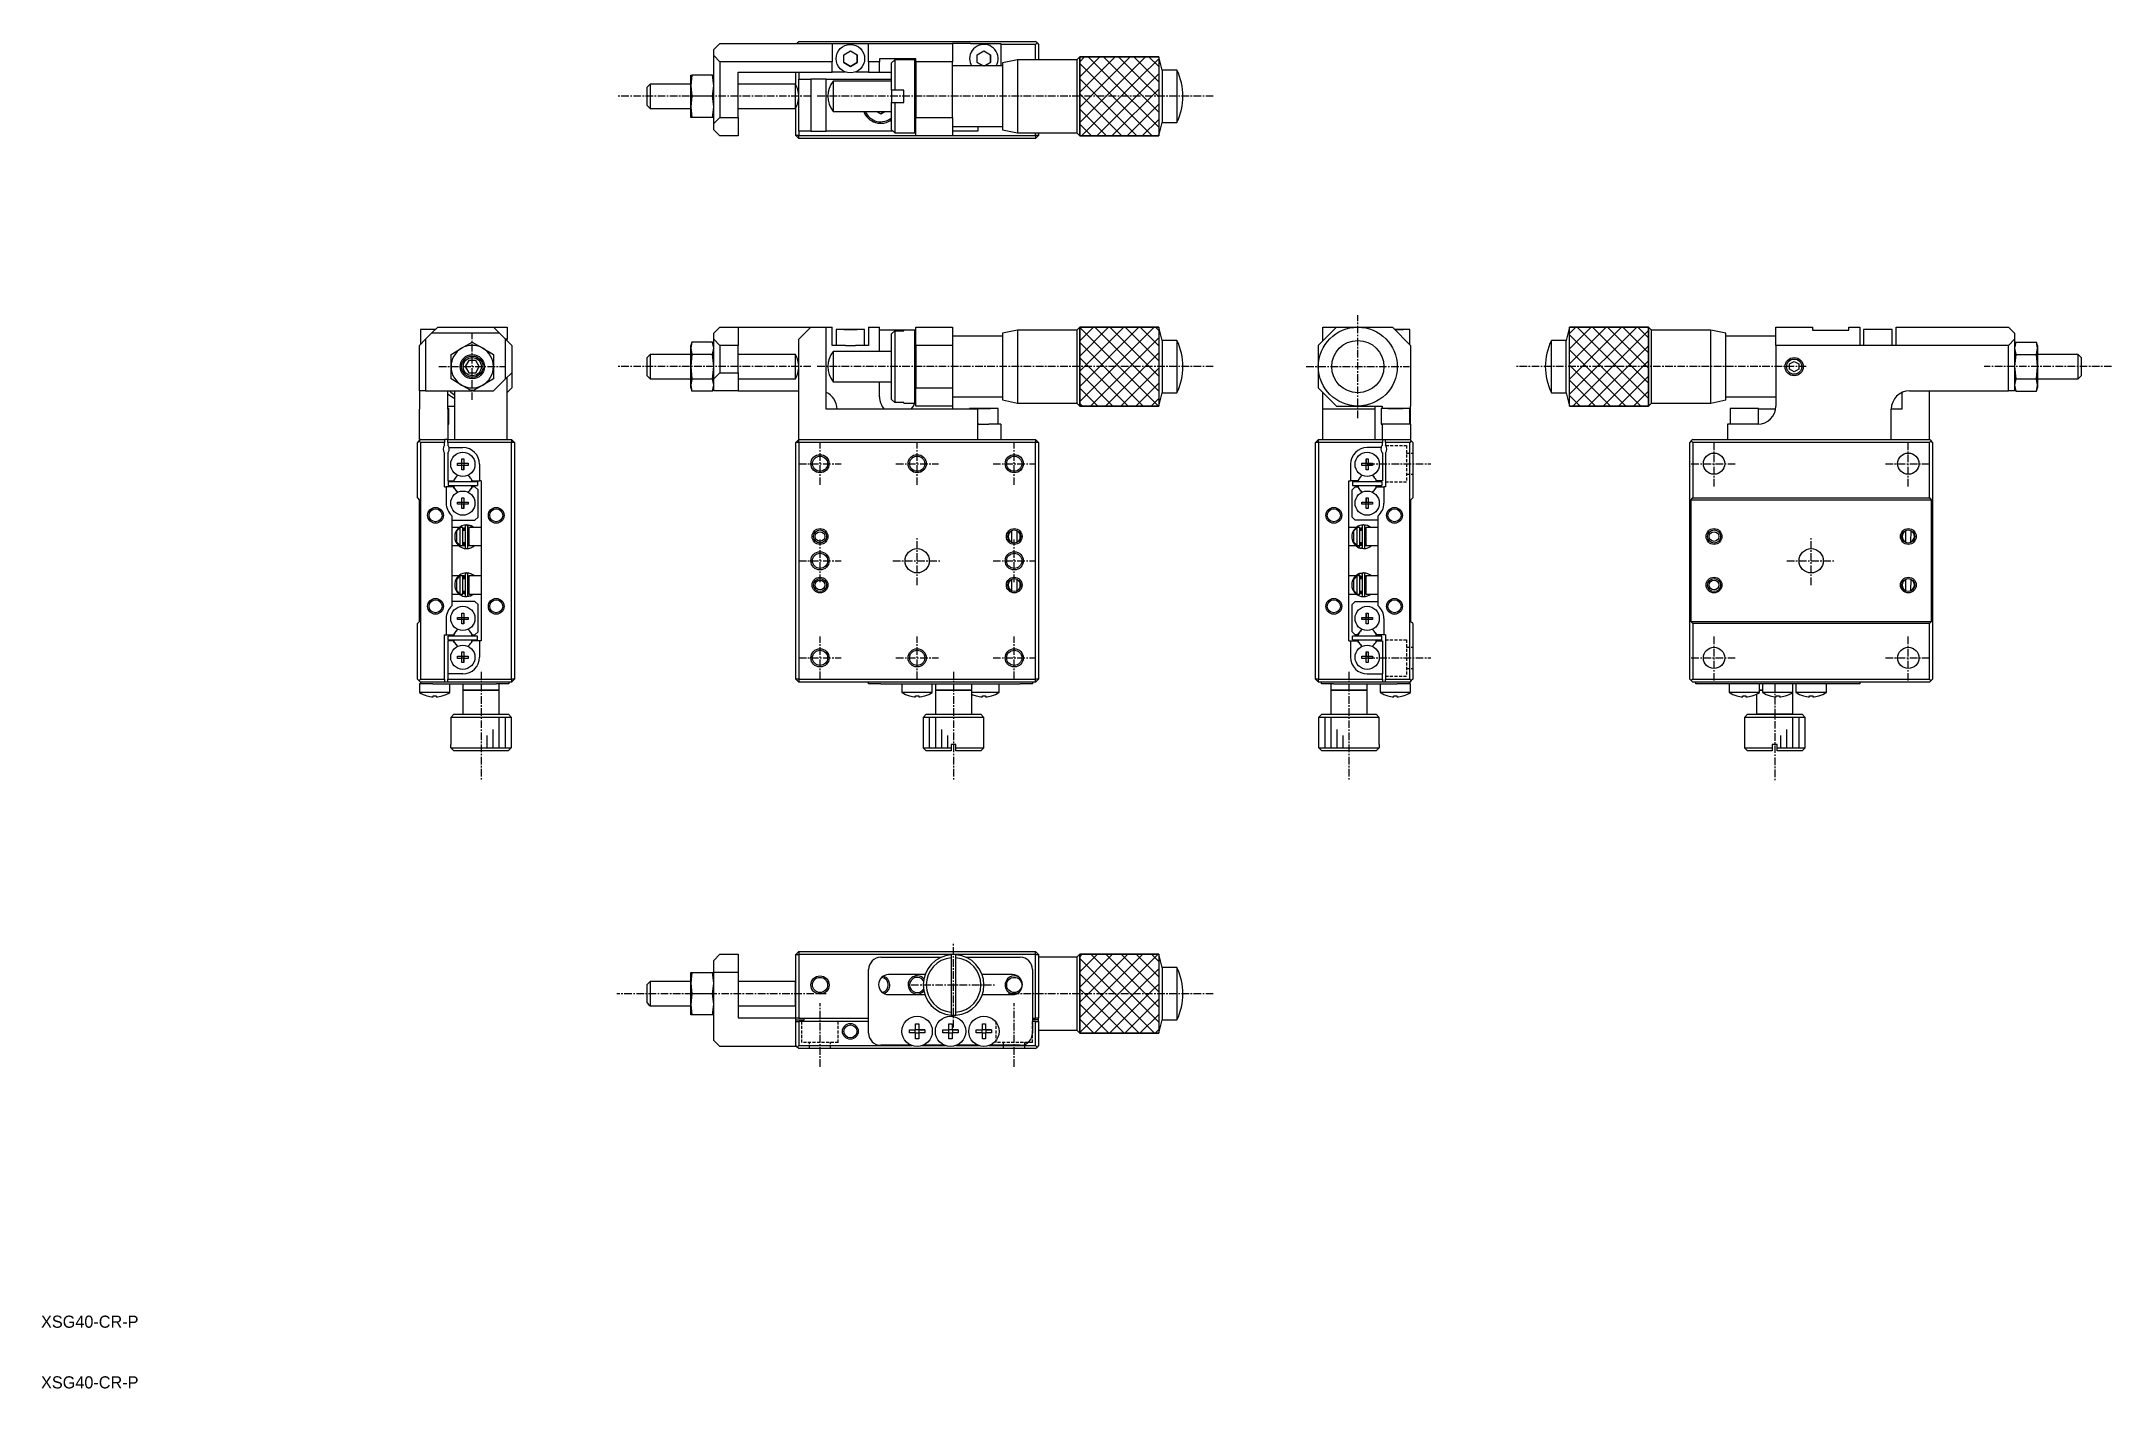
# Model space of a CAD drawing. Extents: x 10 to 351, y 10 to 232.
import ezdxf

# ---------------------------------------------------------------- set-up
doc = ezdxf.new("R2010")
doc.units = 0
doc.linetypes.add('CENTER', pattern=[2, 1.25, -0.25, 0.25, -0.25])
doc.linetypes.add('DASHED', pattern=[0.75, 0.5, -0.25])
doc.layers.get('0').update_dxf_attribs({"linetype": 'CONTINUOUS'})
doc.layers.add('CENTER', color=1, linetype='CENTER')
doc.styles.get("Standard").update_dxf_attribs({"font": 'FG教科書体NT-M'})

msp = doc.modelspace()

# ---------------------------------------------------------------- texts
at = {"color": 7, "linetype": 'CONTINUOUS'}
for p in [(10, 20), (10, 10)]:
    msp.add_text('XSG40-CR-P', height=2, dxfattribs=at).set_placement(p)

# ---------------------------------------------------------------- linework, layer by layer
at = {"color": 7, "linetype": 'CONTINUOUS'}
for p, q in [((134.599997, 231.75), (134.849997, 232)), ((134.849997, 232), (173.849997, 232)), ((174.099997, 231.75), (173.849997, 232)), ((120.849997, 230.65), (121.849997, 231.65)), ((120.849997, 229.65), (120.849997, 230.65)), ((120.849997, 224.95), (120.849997, 229.65)), ((120.849997, 229.65), (121.849997, 228.65)), ((121.849997, 231.65), (140.349997, 231.65)), ((121.849997, 228.65), (121.849997, 219.45)), ((140.349997, 228.65), (121.849997, 228.65)), ((134.499997, 231.65), (134.599997, 231.75)), ((134.599997, 231.75), (134.699997, 231.65)), ((140.349997, 231.65), (140.349997, 228.65)), ((140.349997, 231.65), (146.349997, 231.65)), ((140.349997, 226.95), (140.349997, 228.65)), ((142.249997, 229.785085), (143.349996, 230.420171)), ((142.249997, 228.514915), (142.249997, 229.785085)), ((143.349996, 230.420171), (144.449997, 229.785085)), ((144.449997, 228.514915), (144.449996, 229.785085)), ((144.449997, 229.785085), (144.449997, 228.514915)), ((146.349997, 228.65), (146.349997, 231.65)), ((146.349997, 231.65), (160.149997, 231.65)), ((148.149997, 228.65), (146.349997, 228.65)), ((146.349997, 228.65), (146.349997, 226.95)), ((154.149997, 229.15), (148.149997, 229.15)), ((148.149997, 229.15), (148.149997, 228.65)), ((148.149997, 226.95), (148.149997, 228.65)), ((150.649996, 228.95), (150.149996, 228.45)), ((150.649996, 228.95), (150.649996, 223.95)), ((153.949996, 228.95), (150.649996, 228.95)), ((153.949997, 222.95), (153.949996, 228.95)), ((154.149996, 228.75), (153.949996, 228.95)), ((154.149997, 228.65), (154.149997, 229.15)), ((160.149997, 228.65), (154.149997, 228.65)), ((154.149997, 228.65), (154.149997, 219.45)), ((160.149997, 231.65), (160.149997, 228.65)), ((163.149997, 231.65), (160.149997, 231.65)), ((160.149997, 219.45), (160.149997, 228.65)), ((163.149997, 231.65), (168.149997, 231.65)), ((164.249996, 229.785085), (165.349996, 230.420171)), ((164.249997, 228.514915), (164.249996, 229.785085)), ((165.349996, 230.420171), (166.449996, 229.785085)), ((166.449996, 229.785085), (166.449997, 228.514915)), ((166.449997, 228.514915), (166.449996, 229.785085)), ((168.149997, 231.65), (168.149997, 227.95)), ((173.849997, 231.5), (168.149997, 231.5)), ((170.899995, 228.949996), (168.399996, 228.449997)), ((170.899995, 228.949996), (170.899996, 216.950004)), ((180.65, 228.949996), (170.899995, 228.949996)), ((173.849997, 231.5), (174.099997, 231.75)), ((173.849997, 228.949996), (173.849997, 231.5)), ((174.099997, 231.75), (174.349997, 231.5)), ((174.349997, 231.5), (174.349997, 228.949996)), ((181.150002, 229.449999), (180.65, 228.949996)), ((180.65, 228.949996), (180.650001, 216.950004)), ((181.150002, 229.449999), (194.150003, 229.449999)), ((181.150003, 216.450001), (181.150002, 229.449999)), ((194.739491, 227.25), (194.150003, 229.449999)), ((194.150003, 229.449999), (194.150004, 216.450001)), ((117.247069, 226.45), (117.049997, 224.7)), ((117.049997, 226.45), (117.247069, 226.45)), ((117.049997, 224.7), (117.049997, 226.45)), ((120.652924, 226.45), (117.247069, 226.45)), ((120.849997, 224.7), (120.652924, 226.45)), ((120.652924, 226.45), (120.849997, 226.45)), ((124.849997, 226.95), (140.349997, 226.95)), ((124.849997, 219.45), (124.849997, 226.95)), ((134.349997, 224.886492), (134.349997, 226.95)), ((134.849997, 226.95), (134.849997, 225.8)), ((134.849997, 217.2), (134.849997, 225.8)), ((134.849997, 225.8), (136.849997, 225.8)), ((136.849997, 225.8), (136.849997, 217.2)), ((139.349997, 225.8), (136.849997, 225.8)), ((139.349997, 217.2), (139.349997, 225.8)), ((139.349997, 225.8), (150.149996, 225.8)), ((142.523861, 226.95), (140.349997, 226.95)), ((140.527505, 225.449996), (140.527506, 220.450004)), ((150.149996, 225.449996), (140.527505, 225.449996)), ((143.349997, 227.879829), (142.249997, 228.514915)), ((142.249997, 228.514915), (143.349997, 227.879829)), ((144.449997, 228.514915), (143.349997, 227.879829)), ((143.349997, 227.879829), (144.449997, 228.514915)), ((146.349997, 226.95), (144.176132, 226.95)), ((146.349997, 226.95), (148.149997, 226.95)), ((148.149997, 226.95), (150.149996, 226.95)), ((150.149996, 223.95), (150.149996, 228.45)), ((168.399996, 227.95), (160.149996, 227.95)), ((165.228457, 227.95), (164.249997, 228.514915)), ((164.249997, 228.514915), (165.228457, 227.95)), ((166.449997, 228.514915), (165.471536, 227.95)), ((165.471536, 227.95), (166.449997, 228.514915)), ((168.399996, 228.449997), (168.399997, 217.450003)), ((194.739491, 227.25), (194.739492, 218.65)), ((197.150002, 227.25), (194.739491, 227.25)), ((197.150002, 227.25), (197.150003, 218.65)), ((110.099997, 224.7), (109.849997, 224.45)), ((109.849997, 221.45), (109.849997, 224.45)), ((110.349997, 224.95), (110.099997, 224.7)), ((110.349997, 224.95), (110.349997, 220.95)), ((117.049977, 224.95), (110.349997, 224.95)), ((117.049997, 224.7), (117.247069, 222.95)), ((117.049997, 221.2), (117.049997, 224.7)), ((117.247069, 222.95), (117.049997, 221.2)), ((120.652924, 222.95), (117.247069, 222.95)), ((120.652924, 222.95), (120.849997, 224.7)), ((120.849997, 221.2), (120.652924, 222.95)), ((120.849997, 220.95), (120.849997, 224.95)), ((134.314098, 224.95), (124.850016, 224.95)), ((134.314098, 222.95), (134.314098, 224.950005)), ((134.314098, 222.95), (134.314098, 224.95)), ((134.314098, 220.949995), (134.314098, 222.95)), ((134.314098, 220.95), (134.314098, 222.95)), ((150.149996, 223.950339), (150.149996, 223.078371)), ((150.649996, 223.95), (150.149996, 223.95)), ((150.149996, 223.078371), (150.149997, 221.949667)), ((150.149997, 217.45), (150.149997, 221.95)), ((150.149997, 221.95), (150.649997, 221.95)), ((152.149996, 223.95), (150.649996, 223.95)), ((150.649997, 221.95), (150.649997, 216.95)), ((150.649997, 221.95), (152.149997, 221.95)), ((152.149997, 221.95), (152.149996, 223.95)), ((153.949997, 216.95), (153.949997, 222.95)), ((109.849997, 221.45), (110.099997, 221.2)), ((110.099997, 221.2), (110.349997, 220.95)), ((110.349997, 220.95), (117.049977, 220.95)), ((117.049997, 221.2), (117.247069, 219.45)), ((117.049997, 219.45), (117.049997, 221.2)), ((117.247069, 219.45), (117.049997, 219.45)), ((120.652924, 219.45), (117.247069, 219.45)), ((120.652924, 219.45), (120.849997, 221.2)), ((120.849997, 219.45), (120.652924, 219.45)), ((120.849997, 218.45), (120.849997, 220.95)), ((121.849997, 219.45), (120.849997, 218.45)), ((120.849997, 217.45), (120.849997, 218.45)), ((121.849997, 219.45), (124.849997, 219.45)), ((124.849997, 219.45), (124.849997, 216.45)), ((124.850016, 220.95), (134.314098, 220.95)), ((134.349997, 216.5), (134.349997, 221.013508)), ((140.527506, 220.450004), (150.149997, 220.450004)), ((148.349996, 220.056624), (147.668643, 220.450004)), ((147.668643, 220.450004), (148.349996, 220.056624)), ((149.03135, 220.450004), (148.349996, 220.056624)), ((148.349996, 220.056624), (149.03135, 220.450004)), ((154.149997, 216.45), (154.149997, 219.45)), ((154.149997, 219.45), (160.149997, 219.45)), ((160.149997, 219.45), (160.149997, 216.45)), ((194.150004, 216.450001), (194.739492, 218.65)), ((194.739492, 218.65), (197.150003, 218.65)), ((121.849997, 216.45), (120.849997, 217.45)), ((124.849997, 216.45), (121.849997, 216.45)), ((134.849997, 216.5), (134.349997, 216.5)), ((134.849997, 216), (134.349997, 216.5)), ((136.849997, 217.2), (134.849997, 217.2)), ((134.849997, 217.2), (134.849997, 216.5)), ((134.849997, 216.5), (154.149997, 216.5)), ((134.849997, 216), (134.849997, 216.5)), ((173.849997, 216), (134.849997, 216)), ((136.849997, 217.2), (139.349997, 217.2)), ((150.399997, 217.2), (139.349997, 217.2)), ((150.149997, 217.45), (150.649997, 216.95)), ((150.649997, 216.95), (153.949997, 216.95)), ((153.949997, 216.95), (154.149997, 217.15)), ((160.149997, 216.45), (154.149997, 216.45)), ((160.149997, 217.95), (168.399997, 217.95)), ((164.349997, 217.2), (160.149997, 217.2)), ((160.149997, 216.5), (173.849997, 216.5)), ((164.349997, 217.95), (164.349997, 217.2)), ((168.399997, 217.450003), (170.899996, 216.950004)), ((170.899996, 216.950004), (180.650001, 216.950004)), ((173.849997, 216.5), (173.849997, 216.950004)), ((173.849997, 216.5), (173.849997, 216)), ((174.349997, 216.5), (173.849997, 216)), ((174.349997, 216.5), (173.849997, 216.5)), ((174.349997, 216.950004), (174.349997, 216.5)), ((180.650001, 216.950004), (181.150003, 216.450001)), ((194.150004, 216.450001), (181.150003, 216.450001)), ((74.85, 184.5), (72.5, 184.5)), ((72.5, 184.5), (72.5, 182.05)), ((74.35, 183.9), (75.35, 184.9)), ((74.95, 184.5), (74.85, 184.5)), ((75.35, 184.9), (84.55, 184.9)), ((84.55, 184.9), (85.55, 183.9)), ((84.55, 184.9), (86.8, 184.9)), ((86.8, 184.9), (86.8, 182.9)), ((121.849997, 184.9), (120.849997, 183.9)), ((121.849997, 184.9), (124.849997, 184.9)), ((124.849997, 184.9), (124.849997, 181.9)), ((124.849997, 184.9), (136.849997, 184.9)), ((136.849997, 184.9), (134.849997, 182.9)), ((136.849997, 184.9), (139.349997, 184.9)), ((139.349997, 184.9), (140.349997, 184.9)), ((139.349997, 171.4), (139.349997, 184.9)), ((140.349997, 181.9), (140.349997, 184.9)), ((145.699997, 184.5), (140.999997, 184.5)), ((145.699997, 184.5), (140.999997, 184.5)), ((140.999997, 184.5), (140.999997, 181.9)), ((142.249997, 184.5), (143.349996, 184.5)), ((143.349997, 184.5), (142.249997, 184.5)), ((143.349996, 184.5), (144.449997, 184.5)), ((144.449997, 184.5), (143.349997, 184.5)), ((145.699997, 181.9), (145.699997, 184.5)), ((146.349997, 184.9), (146.349997, 181.9)), ((146.349997, 184.9), (148.149997, 184.9)), ((148.149997, 180.899996), (148.149997, 184.9)), ((152.149997, 184.4), (148.149997, 184.4)), ((150.149997, 183.808327), (150.649997, 184.31608)), ((150.649997, 184.31608), (150.649996, 172.48392)), ((150.649997, 184.31608), (152.149997, 184.31608)), ((152.149997, 184.31608), (152.149997, 184.4)), ((152.149997, 184.31608), (152.149997, 184.4)), ((153.949997, 184.4), (152.149997, 184.4)), ((153.949996, 172.4), (153.949997, 184.4)), ((154.149997, 184.4), (153.949997, 184.4)), ((154.149997, 184.2), (153.949997, 184.4)), ((154.149997, 184.9), (160.149997, 184.9)), ((154.149997, 181.9), (154.149997, 184.9)), ((160.149997, 184.9), (160.149997, 181.9)), ((170.899996, 184.399996), (168.399997, 183.899997)), ((170.899996, 184.399996), (170.899995, 172.400004)), ((180.650001, 184.399996), (170.899996, 184.399996)), ((180.650001, 184.399996), (180.65, 172.400004)), ((181.150003, 184.899999), (180.650001, 184.399996)), ((181.150002, 171.900001), (181.150003, 184.899999)), ((181.150003, 184.899999), (194.150004, 184.899999)), ((194.150004, 184.899999), (194.150003, 171.900001)), ((194.739492, 182.7), (194.150004, 184.899999)), ((223.45, 184.9), (220.45, 181.9)), ((221.2, 184.9), (223.45, 184.9)), ((221.2, 182.65), (221.2, 184.9)), ((223.45, 184.9), (226.95, 184.9)), ((226.95, 184.9), (232.65, 184.9)), ((235.65, 181.9), (232.65, 184.9)), ((233.785085, 184.5), (233.05, 184.5)), ((233.05, 184.5), (233.785085, 184.5)), ((233.15, 184.5), (233.05, 184.5)), ((235.5, 184.5), (233.05, 184.5)), ((235.5, 184.5), (233.15, 184.5)), ((234.420171, 184.5), (233.785085, 184.5)), ((233.785085, 184.5), (234.420171, 184.5)), ((235.5, 182.05), (235.5, 184.5)), ((261.849996, 184.899999), (261.260508, 182.7)), ((261.849996, 184.899999), (274.849997, 184.899999)), ((261.849997, 171.900001), (261.849996, 184.899999)), ((274.849998, 178.224334), (274.849997, 184.899999)), ((275.349999, 184.399996), (274.849997, 184.899999)), ((274.849997, 184.899999), (274.849998, 171.900001)), ((275.35, 178.237847), (275.349999, 184.399996)), ((285.100004, 184.399996), (275.349999, 184.399996)), ((285.100005, 178.237847), (285.100004, 184.399996)), ((287.600003, 183.899997), (285.100004, 184.399996)), ((295.850003, 184.9), (301.850003, 184.9)), ((295.850003, 181.9), (295.850003, 184.9)), ((301.850003, 184.9), (301.850003, 184.4)), ((301.850003, 184.4), (307.850003, 184.4)), ((307.850003, 184.4), (307.850003, 184.9)), ((307.850003, 184.9), (309.650003, 184.9)), ((309.650003, 184.9), (309.650003, 181.9)), ((315.000003, 184.5), (310.300003, 184.5)), ((310.300003, 184.5), (310.300003, 181.9)), ((315.000003, 181.9), (315.000003, 184.5)), ((315.650003, 181.9), (315.650003, 184.9)), ((315.650003, 184.9), (334.150003, 184.9)), ((335.150003, 183.9), (334.150003, 184.9)), ((73.35, 182.9), (72.35, 181.9)), ((72.35, 174.4), (72.35, 181.9)), ((74.35, 183.9), (73.35, 182.9)), ((73.35, 182.9), (73.35, 174.4)), ((85.55, 183.9), (74.35, 183.9)), ((77.55, 180.420726), (79.3, 181.431089)), ((79.3, 181.431089), (81.05, 182.441452)), ((81.05, 182.441452), (82.8, 181.431089)), ((82.8, 181.431089), (84.55, 180.420726)), ((86.55, 182.9), (85.55, 183.9)), ((86.55, 176.4), (86.55, 182.9)), ((87.55, 181.9), (86.55, 182.9)), ((86.8, 182.9), (86.55, 182.9)), ((86.8, 182.65), (86.8, 182.9)), ((87.55, 181.9), (87.55, 177.4)), ((117.247069, 182.441452), (117.049997, 181.431089)), ((117.247069, 182.441452), (117.049997, 181.9)), ((117.049997, 181.431089), (117.049997, 181.9)), ((117.049997, 178.4), (117.049997, 181.431089)), ((117.049997, 181.431089), (117.247069, 180.420726)), ((120.652924, 182.441452), (117.247069, 182.441452)), ((120.849997, 181.431089), (120.652924, 182.441452)), ((120.849997, 181.9), (120.652924, 182.441452)), ((120.652924, 180.420726), (120.849997, 181.431089)), ((120.849997, 182.9), (120.849997, 183.9)), ((121.849997, 181.9), (120.849997, 182.9)), ((120.849997, 180.4), (120.849997, 182.9)), ((124.849997, 181.9), (121.849997, 181.9)), ((121.849997, 181.9), (121.849997, 177.4)), ((124.849997, 177.4), (124.849997, 181.9)), ((134.849997, 166.4), (134.849997, 182.9)), ((142.523861, 181.9), (140.349997, 181.9)), ((140.527505, 180.899996), (140.527505, 175.900004)), ((150.149996, 180.899996), (140.527505, 180.899996)), ((142.523861, 181.9), (144.176132, 181.9)), ((146.349997, 181.9), (144.176132, 181.9)), ((150.149997, 172.991673), (150.149997, 183.808327)), ((150.149997, 183.043559), (150.149997, 183.808327)), ((160.149997, 181.9), (154.149997, 181.9)), ((154.149997, 181.9), (154.149997, 174.9)), ((168.399997, 183.4), (160.149997, 183.4)), ((160.149997, 181.9), (160.149997, 174.9)), ((168.399997, 183.899997), (168.399996, 172.900003)), ((168.399997, 183.649997), (168.399996, 173.150003)), ((168.399997, 183.899997), (168.399997, 183.4)), ((168.399997, 183.649997), (168.399997, 183.4)), ((194.739492, 182.7), (194.739491, 174.1)), ((197.150003, 182.7), (194.739492, 182.7)), ((197.150003, 182.7), (197.150002, 174.1)), ((220.45, 181.9), (220.45, 178.4)), ((235.65, 181.9), (235.65, 171.9)), ((258.849998, 178.28379), (258.849997, 182.7)), ((261.260508, 182.7), (258.849997, 182.7)), ((261.260509, 178.28379), (261.260508, 182.7)), ((287.600004, 178.25136), (287.600003, 183.899997)), ((295.850003, 183.4), (287.600003, 183.4)), ((295.850003, 181.9), (295.850003, 171.9)), ((309.650003, 181.9), (295.850003, 181.9)), ((315.650003, 181.9), (309.650003, 181.9)), ((334.150003, 181.9), (315.650003, 181.9)), ((335.150003, 182.9), (334.150003, 181.9)), ((334.150003, 174.4), (334.150003, 181.9)), ((335.150003, 183.9), (335.150003, 182.9)), ((335.150003, 182.9), (335.150003, 180.4)), ((335.347076, 182.441452), (335.150003, 181.431089)), ((335.347076, 182.441452), (335.150003, 181.9)), ((335.150003, 181.431089), (335.347076, 180.420726)), ((335.347076, 182.441452), (338.752931, 182.441452)), ((338.950003, 181.431089), (338.752931, 182.441452)), ((338.950003, 181.9), (338.752931, 182.441452)), ((338.752931, 180.420726), (338.950003, 181.431089)), ((338.950003, 181.9), (338.950003, 181.431089)), ((338.950003, 181.431089), (338.950003, 178.4)), ((77.55, 178.4), (77.55, 180.420726)), ((77.55, 176.379274), (77.55, 178.4)), ((80.47265, 179.4), (79.895299, 178.4)), ((79.895299, 178.4), (80.47265, 177.4)), ((81.62735, 179.4), (80.47265, 179.4)), ((80.47265, 177.4), (81.62735, 177.4)), ((82.204701, 178.4), (81.62735, 179.4)), ((81.62735, 177.4), (82.204701, 178.4)), ((84.55, 180.420726), (84.55, 178.4)), ((84.55, 178.4), (84.55, 176.379274)), ((86.55, 176.4), (87.55, 177.4)), ((87.55, 177.4), (87.55, 174.9)), ((110.099997, 180.15), (109.849997, 179.9)), ((109.849997, 176.9), (109.849997, 179.9)), ((110.349997, 180.4), (110.099997, 180.15)), ((110.349997, 180.4), (110.349997, 176.4)), ((117.049977, 180.4), (110.349997, 180.4)), ((117.247069, 180.420726), (117.049997, 178.4)), ((117.049997, 175.368911), (117.049997, 178.4)), ((117.049997, 178.4), (117.247069, 176.379274)), ((120.652924, 180.420726), (117.247069, 180.420726)), ((120.849997, 178.4), (120.652924, 180.420726)), ((120.652924, 176.379274), (120.849997, 178.4)), ((120.849997, 176.4), (120.849997, 180.4)), ((120.849997, 176.4), (121.849997, 177.4)), ((121.849997, 177.4), (124.849997, 177.4)), ((124.849997, 177.4), (124.849997, 174.4)), ((134.314098, 180.4), (124.850016, 180.4)), ((134.314098, 176.399995), (134.314098, 180.400005)), ((134.314098, 176.4), (134.314098, 180.4)), ((220.45, 178.4), (220.45, 174.9)), ((258.849998, 174.1), (258.849998, 178.28379)), ((261.260509, 174.1), (261.260509, 178.28379)), ((261.849997, 171.900001), (261.849997, 178.224334)), ((275.35, 172.400004), (275.35, 178.237847)), ((285.100005, 172.400004), (285.100005, 178.237847)), ((287.600004, 172.900003), (287.600004, 178.25136)), ((298.100003, 178.833013), (298.850003, 179.266025)), ((298.100003, 177.966987), (298.100003, 178.833013)), ((298.850003, 177.533975), (298.100003, 177.966987)), ((298.850003, 179.266025), (299.600003, 178.833013)), ((299.600003, 177.966987), (298.850003, 177.533975)), ((299.600003, 178.833013), (299.600003, 177.966987)), ((335.347076, 180.420726), (335.150003, 178.4)), ((335.150003, 180.4), (335.150003, 176.4)), ((335.150003, 178.4), (335.347076, 176.379274)), ((335.347076, 180.420726), (338.752931, 180.420726)), ((338.950003, 178.4), (338.752931, 180.420726)), ((338.752931, 176.379274), (338.950003, 178.4)), ((338.950003, 178.4), (338.950003, 175.368911)), ((345.650003, 180.4), (338.950023, 180.4)), ((345.650003, 176.4), (345.650003, 180.4)), ((345.900003, 180.15), (345.650003, 180.4)), ((346.150003, 179.9), (345.900003, 180.15)), ((346.150003, 179.9), (346.150003, 176.9)), ((73.35, 174.4), (72.35, 174.4)), ((72.35, 174.4), (72.35, 171.4)), ((73.35, 174.4), (80.978203, 174.4)), ((77.05, 171.4), (77.05, 174.4)), ((79.3, 175.368911), (77.55, 176.379274)), ((78.2, 166.4), (78.2, 174.4)), ((81.05, 174.358548), (79.3, 175.368911)), ((82.8, 175.368911), (81.05, 174.358548)), ((81.121797, 174.4), (84.55, 174.4)), ((84.55, 176.379274), (82.8, 175.368911)), ((84.55, 174.4), (86.55, 176.4)), ((86.8, 166.4), (86.8, 176.65)), ((86.8, 174.15), (87.55, 174.9)), ((109.849997, 176.9), (110.099997, 176.65)), ((110.099997, 176.65), (110.349997, 176.4)), ((110.349997, 176.4), (117.049977, 176.4)), ((117.247069, 176.379274), (117.049997, 175.368911)), ((117.049997, 175.368911), (117.247069, 174.358548)), ((117.049997, 174.9), (117.049997, 175.368911)), ((117.049997, 174.9), (117.247069, 174.358548)), ((117.247069, 176.379274), (120.652924, 176.379274)), ((120.652924, 174.358548), (117.247069, 174.358548)), ((120.849997, 175.368911), (120.652924, 176.379274)), ((120.652924, 174.358548), (120.849997, 175.368911)), ((120.652924, 174.358548), (120.849997, 174.9)), ((120.849997, 174.4), (120.849997, 176.4)), ((124.849997, 174.4), (120.849997, 174.4)), ((124.849997, 174.4), (134.849997, 174.4)), ((124.850016, 176.4), (134.314098, 176.4)), ((140.527505, 175.900004), (150.149996, 175.900004)), ((148.149997, 173.4), (148.149997, 175.900004)), ((154.149997, 174.9), (160.149997, 174.9)), ((154.149997, 171.9), (154.149997, 174.9)), ((160.149997, 174.9), (160.149997, 171.9)), ((194.150003, 171.900001), (194.739491, 174.1)), ((194.739491, 174.1), (197.150002, 174.1)), ((220.45, 174.9), (223.45, 171.9)), ((221.2, 171.4), (221.2, 174.15)), ((258.849998, 174.1), (261.260509, 174.1)), ((261.260509, 174.1), (261.849997, 171.900001)), ((316.650003, 171.4), (316.650003, 174.149545)), ((317.850003, 174.4), (334.150003, 174.4)), ((321.150003, 166.4), (321.150003, 174.4)), ((335.150003, 174.4), (334.150003, 174.4)), ((335.150003, 176.4), (335.150003, 174.4)), ((335.347076, 176.379274), (335.150003, 175.368911)), ((335.150003, 175.368911), (335.347076, 174.358548)), ((335.150003, 174.9), (335.347076, 174.358548)), ((335.347076, 176.379274), (338.752931, 176.379274)), ((335.347076, 174.358548), (338.752931, 174.358548)), ((338.950003, 175.368911), (338.752931, 176.379274)), ((338.752931, 174.358548), (338.950003, 175.368911)), ((338.752931, 174.358548), (338.950003, 174.9)), ((338.950003, 175.368911), (338.950003, 174.9)), ((338.950023, 176.4), (345.650003, 176.4)), ((345.650003, 176.4), (345.900003, 176.65)), ((345.900003, 176.65), (346.150003, 176.9)), ((72.35, 166.4), (72.35, 171.4)), ((77.05, 171.9), (78.2, 171.9)), ((77.2, 171.5), (77.05, 171.5)), ((77.05, 171.4), (77.05, 166.4)), ((77.2, 168.9), (77.2, 171.5)), ((164.349997, 171.4), (139.349997, 171.4)), ((150.149997, 172.991673), (150.149997, 173.756441)), ((150.649997, 172.48392), (150.149997, 172.991673)), ((152.149997, 172.48392), (150.649997, 172.48392)), ((152.149996, 172.4), (152.149996, 172.48392)), ((152.149996, 172.4), (152.149996, 172.48392)), ((152.149996, 172.4), (153.949996, 172.4)), ((153.949996, 172.4), (154.149996, 172.6)), ((160.149997, 171.9), (154.149997, 171.9)), ((160.149996, 173.4), (168.399996, 173.4)), ((167.699997, 171.5), (162.999997, 171.5)), ((167.699997, 171.5), (162.999997, 171.5)), ((162.999997, 171.5), (162.999997, 171.4)), ((164.249996, 171.5), (165.349996, 171.5)), ((165.349997, 171.5), (164.249997, 171.5)), ((164.349997, 166.4), (164.349997, 171.4)), ((165.349996, 171.5), (166.449996, 171.5)), ((166.449997, 171.5), (165.349997, 171.5)), ((167.699997, 168.9), (167.699997, 171.5)), ((168.399996, 173.4), (168.399996, 172.900003)), ((168.399996, 173.4), (168.399996, 173.150003)), ((168.399996, 172.900003), (170.899995, 172.400004)), ((170.899995, 172.400004), (180.65, 172.400004)), ((180.65, 172.400004), (181.150002, 171.900001)), ((194.150003, 171.900001), (181.150002, 171.900001)), ((229.8, 171.4), (221.2, 171.4)), ((221.2, 166.4), (221.2, 171.4)), ((223.45, 171.9), (226.95, 171.9)), ((226.95, 171.9), (230.95, 171.9)), ((229.8, 171.4), (229.8, 171.9)), ((229.8, 166.4), (229.8, 171.4)), ((233.15, 171.5), (230.8, 171.5)), ((235.5, 171.5), (230.8, 171.5)), ((230.8, 171.5), (230.8, 168.9)), ((230.95, 171.9), (230.95, 171.5)), ((232.514915, 171.5), (231.879829, 171.5)), ((231.879829, 171.5), (232.514915, 171.5)), ((233.785085, 171.5), (232.514915, 171.5)), ((232.514915, 171.5), (233.785085, 171.5)), ((235.5, 171.5), (233.15, 171.5)), ((234.420171, 171.5), (233.785085, 171.5)), ((233.785085, 171.5), (234.420171, 171.5)), ((235.5, 168.9), (235.5, 171.5)), ((235.65, 168.9), (235.65, 171.9)), ((274.849998, 171.900001), (261.849997, 171.900001)), ((274.849998, 171.900001), (275.35, 172.400004)), ((275.35, 172.400004), (285.100005, 172.400004)), ((285.100005, 172.400004), (287.600004, 172.900003)), ((287.600003, 173.4), (295.850004, 173.4)), ((293.000003, 171.5), (288.300003, 171.5)), ((288.300003, 171.5), (288.300003, 168.9)), ((293.000003, 168.903752), (293.000003, 171.5)), ((295.808043, 171.4), (293.000003, 171.4)), ((314.850003, 166.4), (314.850003, 171.4)), ((316.650003, 171.4), (314.850003, 171.4)), ((77.05, 168.9), (77.2, 168.9)), ((77.05, 168.9), (77.2, 168.9)), ((164.349997, 168.9), (164.523861, 168.9)), ((164.523861, 168.9), (164.349997, 168.9)), ((164.523861, 168.9), (166.176132, 168.9)), ((168.149997, 168.9), (166.176132, 168.9)), ((168.149997, 168.9), (168.149997, 166.4)), ((230.8, 168.9), (230.95, 168.9)), ((235.65, 168.9), (230.95, 168.9)), ((230.95, 168.9), (230.95, 166.4)), ((235.65, 168.9), (235.65, 166.4)), ((287.850003, 168.9), (287.850003, 166.4)), ((292.850003, 168.9), (287.850003, 168.9)), ((72.25, 166.15), (72, 165.9)), ((72, 156.75), (72, 165.9)), ((72.25, 166.15), (72.5, 166.4)), ((72.5, 165.9), (72.25, 166.15)), ((72.5, 166.4), (72.35, 166.4)), ((72.5, 166.4), (76.5, 166.4)), ((72.5, 165.9), (72.5, 126.9)), ((76.5, 165.9), (72.5, 165.9)), ((77, 166.4), (76.5, 166.4)), ((76.5, 166.4), (76.5, 165.9)), ((76.5, 165.461438), (76.5, 165.9)), ((76.5, 158.6), (76.5, 164.138562)), ((77, 166.4), (78.2, 166.4)), ((77, 165.9), (77, 166.4)), ((77, 165.9), (77, 165.461438)), ((87.5, 165.9), (77, 165.9)), ((77, 164.138562), (77, 159.6)), ((77.218246, 165.05), (79.5, 165.05)), ((78.2, 166.4), (86.8, 166.4)), ((78.2, 166.4), (86.8, 166.4)), ((86.8, 166.4), (87.5, 166.4)), ((87.5, 166.4), (87.5, 165.9)), ((88, 165.9), (87.5, 166.4)), ((87.5, 126.9), (87.5, 165.9)), ((88, 165.9), (87.5, 165.9)), ((88, 165.9), (88, 126.9)), ((134.849997, 166.4), (134.349997, 165.9)), ((134.849997, 165.9), (134.349997, 165.9)), ((134.349997, 126.9), (134.349997, 165.9)), ((134.849997, 165.9), (134.849997, 166.4)), ((134.849997, 166.4), (173.849997, 166.4)), ((173.849997, 165.9), (134.849997, 165.9)), ((134.849997, 165.9), (134.849997, 126.9)), ((173.849997, 166.4), (173.849997, 165.9)), ((174.349997, 165.9), (173.849997, 166.4)), ((174.349997, 165.9), (173.849997, 165.9)), ((173.849997, 126.9), (173.849997, 165.9)), ((174.349997, 165.9), (174.349997, 126.9)), ((220.5, 166.4), (220, 165.9)), ((220.5, 165.9), (220, 165.9)), ((220, 126.9), (220, 165.9)), ((220.5, 165.9), (220.5, 166.4)), ((220.5, 166.4), (231, 166.4)), ((231, 165.9), (220.5, 165.9)), ((220.5, 165.9), (220.5, 126.9)), ((230.781754, 165.05), (228.5, 165.05)), ((231, 166.4), (231.5, 166.4)), ((231, 166.4), (231, 165.9)), ((231, 165.461438), (231, 165.9)), ((231, 164.138562), (231, 159.6)), ((231.5, 165.9), (231.5, 166.4)), ((231.5, 166.4), (235.5, 166.4)), ((231.5, 165.9), (231.5, 165.461438)), ((235.5, 165.9), (231.5, 165.9)), ((231.5, 164.138562), (231.5, 158.6)), ((235.5, 166.4), (235.65, 166.4)), ((235.5, 166.4), (235.75, 166.15)), ((235.75, 166.15), (235.5, 165.9)), ((235.5, 126.9), (235.5, 165.9)), ((235.75, 166.15), (236, 165.9)), ((236, 165.9), (236, 156.75)), ((281.900003, 166.15), (281.650003, 165.9)), ((281.650003, 126.9), (281.650003, 165.9)), ((282.150003, 166.4), (281.900003, 166.15)), ((281.900003, 166.15), (282.150003, 165.9)), ((282.150003, 166.4), (287.850003, 166.4)), ((321.150003, 165.9), (282.150003, 165.9)), ((282.150003, 165.9), (282.150003, 156.75)), ((285.45025, 164.138562), (285.849757, 164.138562)), ((287.850003, 166.4), (314.850003, 166.4)), ((314.850003, 166.4), (321.150003, 166.4)), ((317.45025, 164.138562), (317.849757, 164.138562)), ((321.400003, 166.15), (321.150003, 166.4)), ((321.400003, 166.15), (321.150003, 165.9)), ((321.150003, 156.75), (321.150003, 165.9)), ((321.650003, 165.9), (321.400003, 166.15)), ((321.650003, 165.9), (321.650003, 126.9)), ((78.613639, 162.48), (79.32, 162.48)), ((78.613639, 162.12), (78.613639, 162.48)), ((79.32, 162.12), (78.613639, 162.12)), ((79.32, 163.186361), (79.68, 163.186361)), ((79.32, 162.48), (79.32, 163.186361)), ((79.330372, 162.469628), (79.32, 162.48)), ((79.330372, 162.130372), (79.32, 162.12)), ((79.32, 161.413639), (79.32, 162.12)), ((79.68, 161.413639), (79.32, 161.413639)), ((79.330372, 162.130372), (79.330372, 162.469628)), ((79.330372, 162.469628), (79.669628, 162.469628)), ((79.669628, 162.130372), (79.330372, 162.130372)), ((79.669628, 162.469628), (79.68, 162.48)), ((79.669628, 162.469628), (79.669628, 162.130372)), ((79.669628, 162.130372), (79.68, 162.12)), ((79.68, 163.186361), (79.68, 162.48)), ((79.68, 163.186361), (79.68, 162.48)), ((79.68, 162.48), (80.386361, 162.48)), ((79.68, 162.12), (79.68, 161.413639)), ((80.386361, 162.12), (79.68, 162.12)), ((79.68, 161.413639), (79.68, 162.12)), ((80.386361, 162.48), (80.386361, 162.12)), ((82.25, 162.3), (82.25, 159.6)), ((225.75, 162.3), (225.75, 159.6)), ((227.613639, 162.12), (227.613639, 162.48)), ((227.613639, 162.48), (228.32, 162.48)), ((228.32, 162.12), (227.613639, 162.12)), ((228.32, 163.186361), (228.68, 163.186361)), ((228.32, 162.48), (228.32, 163.186361)), ((228.32, 163.186361), (228.32, 162.48)), ((228.330372, 162.469628), (228.32, 162.48)), ((228.330372, 162.130372), (228.32, 162.12)), ((228.32, 161.413639), (228.32, 162.12)), ((228.32, 161.413639), (228.32, 162.12)), ((228.68, 161.413639), (228.32, 161.413639)), ((228.330372, 162.469628), (228.669628, 162.469628)), ((228.330372, 162.130372), (228.330372, 162.469628)), ((228.669628, 162.130372), (228.330372, 162.130372)), ((228.669628, 162.469628), (228.68, 162.48)), ((228.669628, 162.469628), (228.669628, 162.130372)), ((228.669628, 162.130372), (228.68, 162.12)), ((228.68, 163.186361), (228.68, 162.48)), ((228.68, 162.48), (229.386361, 162.48)), ((228.68, 162.12), (228.68, 161.413639)), ((229.386361, 162.12), (228.68, 162.12)), ((229.386361, 162.48), (229.386361, 162.12)), ((76.5, 158.6), (76.75, 158.6)), ((76.75, 158.6), (76.75, 155.9)), ((77.949194, 158.6), (76.75, 158.6)), ((77, 159.6), (77.949194, 159.6)), ((81.9, 159.4), (77.1, 159.4)), ((77.1, 159.4), (77.1, 158.8)), ((77.1, 158.8), (81.9, 158.8)), ((78.09936, 159.860095), (77.949194, 159.6)), ((78.09936, 158.339905), (77.949194, 158.6)), ((81.050806, 159.6), (80.90064, 159.860095)), ((81.050806, 158.6), (80.90064, 158.339905)), ((81.050806, 159.6), (82.25, 159.6)), ((81.5, 158.6), (81.050806, 158.6)), ((82, 158.1), (81.5, 158.6)), ((81.9, 159.4), (81.9, 158.8)), ((82, 153.6), (82, 158.1)), ((82.5, 159.6), (82.25, 159.6)), ((82.5, 159.6), (82.5, 151.475)), ((225.5, 159.6), (225.75, 159.6)), ((225.5, 151.475), (225.5, 159.6)), ((226.949194, 159.6), (225.75, 159.6)), ((226.5, 158.6), (226, 158.1)), ((226, 153.6), (226, 158.1)), ((226.1, 159.4), (226.1, 158.8)), ((230.9, 159.4), (226.1, 159.4)), ((226.1, 158.8), (230.9, 158.8)), ((226.5, 158.6), (226.949194, 158.6)), ((227.09936, 159.860095), (226.949194, 159.6)), ((226.949194, 158.6), (227.09936, 158.339905)), ((230.050806, 159.6), (229.90064, 159.860095)), ((229.90064, 158.339905), (230.050806, 158.6)), ((231, 159.6), (230.050806, 159.6)), ((230.050806, 158.6), (231.25, 158.6)), ((230.9, 159.4), (230.9, 158.8)), ((231.25, 158.6), (231.25, 155.9)), ((231.5, 158.6), (231.25, 158.6)), ((72, 156.75), (72.35, 156.4)), ((72.35, 136.4), (72.35, 156.4)), ((77.7, 153.820938), (77.7, 138.979062)), ((78.613639, 156.08), (79.32, 156.08)), ((78.613639, 155.72), (78.613639, 156.08)), ((79.32, 155.72), (78.613639, 155.72)), ((79.32, 156.786361), (79.68, 156.786361)), ((79.32, 156.08), (79.32, 156.786361)), ((79.330372, 156.069628), (79.32, 156.08)), ((79.330372, 155.730372), (79.32, 155.72)), ((79.32, 155.013639), (79.32, 155.72)), ((79.68, 155.013639), (79.32, 155.013639)), ((79.330372, 155.730372), (79.330372, 156.069628)), ((79.330372, 156.069628), (79.669628, 156.069628)), ((79.669628, 155.730372), (79.330372, 155.730372)), ((79.669628, 156.069628), (79.68, 156.08)), ((79.669628, 156.069628), (79.669628, 155.730372)), ((79.669628, 155.730372), (79.68, 155.72)), ((79.68, 156.786361), (79.68, 156.08)), ((79.68, 156.786361), (79.68, 156.08)), ((79.68, 156.08), (80.386361, 156.08)), ((79.68, 155.72), (79.68, 155.013639)), ((80.386361, 155.72), (79.68, 155.72)), ((79.68, 155.013639), (79.68, 155.72)), ((80.386361, 156.08), (80.386361, 155.72)), ((81.5, 153.1), (82, 153.6)), ((226, 153.6), (226.5, 153.1)), ((227.613639, 155.72), (227.613639, 156.08)), ((227.613639, 156.08), (228.32, 156.08)), ((228.32, 155.72), (227.613639, 155.72)), ((228.32, 156.786361), (228.68, 156.786361)), ((228.32, 156.08), (228.32, 156.786361)), ((228.32, 156.786361), (228.32, 156.08)), ((228.330372, 156.069628), (228.32, 156.08)), ((228.330372, 155.730372), (228.32, 155.72)), ((228.32, 155.013639), (228.32, 155.72)), ((228.32, 155.013639), (228.32, 155.72)), ((228.68, 155.013639), (228.32, 155.013639)), ((228.330372, 156.069628), (228.669628, 156.069628)), ((228.330372, 155.730372), (228.330372, 156.069628)), ((228.669628, 155.730372), (228.330372, 155.730372)), ((228.669628, 156.069628), (228.68, 156.08)), ((228.669628, 156.069628), (228.669628, 155.730372)), ((228.669628, 155.730372), (228.68, 155.72)), ((228.68, 156.786361), (228.68, 156.08)), ((228.68, 156.08), (229.386361, 156.08)), ((228.68, 155.72), (228.68, 155.013639)), ((229.386361, 155.72), (228.68, 155.72)), ((229.386361, 156.08), (229.386361, 155.72)), ((230.3, 138.979062), (230.3, 153.820938)), ((235.65, 156.4), (236, 156.75)), ((235.65, 156.4), (235.65, 136.4)), ((281.800003, 156.4), (282.150003, 156.75)), ((321.500003, 156.4), (281.800003, 156.4)), ((281.800003, 156.4), (281.800003, 136.4)), ((282.150003, 156.75), (321.150003, 156.75)), ((321.150003, 156.75), (321.500003, 156.4)), ((321.500003, 136.4), (321.500003, 156.4)), ((77.7, 153.1), (81.5, 153.1)), ((78.921566, 151.9), (77.7, 151.9)), ((78.5, 151.312855), (79, 151.842001)), ((78.5, 151.312855), (78.5, 151.3201)), ((78.5, 149.4799), (78.5, 151.312855)), ((79, 151.9), (79, 151.842001)), ((79.5, 151.9), (79, 151.9)), ((79, 151.842001), (79, 148.950753)), ((79.499868, 151.780394), (79.906431, 151.891258)), ((79.5, 148.9), (79.5, 151.9)), ((79.906482, 151.4), (79.5, 151.4)), ((79.7, 151.4), (79.7, 151.84983)), ((79.906482, 151.4), (79.7, 151.4)), ((79.906482, 152.103078), (79.906482, 148.603078)), ((80.879232, 152.14211), (80.130759, 152.301617)), ((80.335199, 152.149082), (80.303885, 152.135083)), ((80.306482, 148.603078), (80.306482, 152.103078)), ((80.306482, 151.502191), (80.306809, 151.516146)), ((80.5, 151.4), (80.306482, 151.4)), ((80.5, 151.4), (80.306482, 151.4)), ((80.306809, 151.516146), (80.307843, 151.53084)), ((80.307843, 151.53084), (80.309583, 151.545466)), ((80.309583, 151.545466), (80.312023, 151.55999)), ((80.312023, 151.55999), (80.31516, 151.574376)), ((80.31516, 151.574376), (80.318987, 151.588593)), ((80.318987, 151.588593), (80.323494, 151.602607)), ((80.323494, 151.602607), (80.328673, 151.616385)), ((80.328673, 151.616385), (80.334512, 151.629896)), ((80.334512, 151.629896), (80.341, 151.643107)), ((80.367334, 152.161569), (80.335199, 152.149082)), ((80.341, 151.643107), (80.348122, 151.655986)), ((80.348122, 151.655986), (80.355863, 151.668503)), ((80.355863, 151.668503), (80.364208, 151.680627)), ((80.364208, 151.680627), (80.373137, 151.692329)), ((80.400039, 152.172431), (80.367334, 152.161569)), ((80.373137, 151.692329), (80.382633, 151.703579)), ((80.382633, 151.703579), (80.392673, 151.714348)), ((80.392673, 151.714348), (80.403236, 151.72461)), ((80.433233, 152.181642), (80.400039, 152.172431)), ((80.403236, 151.72461), (80.414298, 151.734337)), ((80.414298, 151.734337), (80.425835, 151.743504)), ((80.425835, 151.743504), (80.437819, 151.752086)), ((80.466836, 152.189181), (80.433233, 152.181642)), ((80.437819, 151.752086), (80.450223, 151.760058)), ((80.450223, 151.760058), (80.463018, 151.7674)), ((80.463018, 151.7674), (80.476172, 151.774089)), ((80.500766, 152.195028), (80.466836, 152.189181)), ((80.476172, 151.774089), (80.489655, 151.780106)), ((80.489655, 151.780106), (80.499977, 151.784172)), ((80.5, 151.9), (80.5, 148.9)), ((82.5, 151.9), (80.5, 151.9)), ((80.534939, 152.199171), (80.500766, 152.195028)), ((80.569273, 152.201599), (80.534939, 152.199171)), ((80.603685, 152.202307), (80.569273, 152.201599)), ((80.638089, 152.201292), (80.603685, 152.202307)), ((80.672404, 152.198556), (80.638089, 152.201292)), ((80.706544, 152.194106), (80.672404, 152.198556)), ((80.740427, 152.187952), (80.706544, 152.194106)), ((80.77397, 152.180108), (80.740427, 152.187952)), ((80.80709, 152.170593), (80.77397, 152.180108)), ((80.801893, 151.91402), (80.795306, 151.9)), ((80.808415, 151.928354), (80.801893, 151.91402)), ((80.878604, 152.142423), (80.805973, 151.899992)), ((80.839706, 152.15943), (80.80709, 152.170593)), ((80.814831, 151.942911), (80.808415, 151.928354)), ((80.8211, 151.957599), (80.814831, 151.942911)), ((80.827183, 151.972322), (80.8211, 151.957599)), ((80.833039, 151.986989), (80.827183, 151.972322)), ((80.838632, 152.001504), (80.833039, 151.986989)), ((80.843927, 152.015776), (80.838632, 152.001504)), ((80.870057, 152.147361), (80.839706, 152.15943)), ((80.848889, 152.029713), (80.843927, 152.015776)), ((80.853487, 152.043227), (80.848889, 152.029713)), ((80.857692, 152.056232), (80.853487, 152.043227)), ((80.861476, 152.068644), (80.857692, 152.056232)), ((80.864816, 152.080385), (80.861476, 152.068644)), ((80.867691, 152.091379), (80.864816, 152.080385)), ((80.870081, 152.101556), (80.867691, 152.091379)), ((80.868376, 152.147715), (80.870635, 152.147062)), ((81.291268, 151.90002), (80.869514, 152.146319)), ((80.871972, 152.110853), (80.870081, 152.101556)), ((80.870635, 152.147062), (80.87239, 152.145238)), ((80.873352, 152.119208), (80.871972, 152.110853)), ((80.87239, 152.145238), (80.873632, 152.142254)), ((80.874212, 152.12657), (80.873352, 152.119208)), ((80.873632, 152.142254), (80.874352, 152.13813)), ((80.874546, 152.13289), (80.874212, 152.12657)), ((80.874352, 152.13813), (80.874546, 152.13289)), ((82.5, 151.475), (82.5, 149.325)), ((169.949997, 151.398389), (169.949997, 151.316515)), ((169.949997, 149.483485), (169.949997, 151.316515)), ((170.749997, 151.316515), (170.749997, 151.398389)), ((170.749997, 151.316515), (170.749997, 149.483485)), ((226.708355, 151.9), (225.5, 151.9)), ((225.5, 149.325), (225.5, 151.475)), ((226.3, 151.316515), (226.8, 151.845683)), ((226.3, 149.483485), (226.3, 151.316515)), ((230.3, 153.1), (226.5, 153.1)), ((226.709259, 151.9), (226.709134, 151.9)), ((226.709665, 151.9), (226.709306, 151.9)), ((226.8, 151.9), (226.8, 151.845683)), ((227.3, 151.9), (226.8, 151.9)), ((226.8, 151.845683), (226.8, 148.954317)), ((227.125829, 152.143007), (227.121396, 152.142423)), ((227.185107, 152.168088), (227.129943, 152.147361)), ((227.286496, 151.77927), (227.300739, 151.784889)), ((227.299886, 151.785811), (227.693459, 151.891284)), ((227.3, 148.9), (227.3, 151.9)), ((227.693518, 151.4), (227.3, 151.4)), ((227.300739, 151.784889), (227.314755, 151.789592)), ((227.314755, 151.789592), (227.328999, 151.793573)), ((227.328999, 151.793573), (227.343435, 151.796821)), ((227.343435, 151.796821), (227.358025, 151.799325)), ((227.358025, 151.799325), (227.372729, 151.801076)), ((227.372729, 151.801076), (227.387508, 151.802068)), ((227.387508, 151.802068), (227.402323, 151.802299)), ((227.402323, 151.802299), (227.417133, 151.801766)), ((227.417133, 151.801766), (227.431899, 151.800472)), ((227.431899, 151.800472), (227.44658, 151.798419)), ((227.44658, 151.798419), (227.461137, 151.795614)), ((227.461137, 151.795614), (227.47553, 151.792066)), ((227.47553, 151.792066), (227.489722, 151.787786)), ((227.489722, 151.787786), (227.503675, 151.782786)), ((227.5, 151.4), (227.5, 151.784489)), ((227.693518, 151.4), (227.5, 151.4)), ((227.503675, 151.782786), (227.517353, 151.777081)), ((227.517353, 151.777081), (227.53072, 151.770689)), ((227.53072, 151.770689), (227.543742, 151.763628)), ((227.543742, 151.763628), (227.556387, 151.75592)), ((227.556387, 151.75592), (227.568624, 151.747585)), ((227.568624, 151.747585), (227.580423, 151.738649)), ((227.580423, 151.738649), (227.591756, 151.729135)), ((227.591756, 151.729135), (227.602596, 151.719071)), ((227.602596, 151.719071), (227.612919, 151.708482)), ((227.612919, 151.708482), (227.622701, 151.697398)), ((227.622701, 151.697398), (227.631921, 151.685847)), ((227.631921, 151.685847), (227.640558, 151.673859)), ((227.640558, 151.673859), (227.648593, 151.661465)), ((227.648593, 151.661465), (227.65601, 151.648696)), ((227.65601, 151.648696), (227.662793, 151.635583)), ((227.662793, 151.635583), (227.668927, 151.622159)), ((227.668927, 151.622159), (227.674401, 151.608455)), ((227.674401, 151.608455), (227.679203, 151.594506)), ((227.679203, 151.594506), (227.683323, 151.580344)), ((227.683323, 151.580344), (227.686754, 151.566002)), ((227.686754, 151.566002), (227.689488, 151.551514)), ((227.689488, 151.551514), (227.691521, 151.536914)), ((227.691521, 151.536914), (227.692849, 151.522236)), ((227.692849, 151.522236), (227.693469, 151.507514)), ((227.693469, 151.507514), (227.693518, 151.502191)), ((227.693518, 152.103078), (227.693518, 148.603078)), ((228.093518, 148.603078), (228.093518, 152.103078)), ((228.3, 151.4), (228.093518, 151.4)), ((228.3, 151.4), (228.093518, 151.4)), ((228.093572, 151.890971), (228.300119, 151.849766)), ((228.3, 151.9), (228.3, 148.9)), ((230.3, 151.9), (228.3, 151.9)), ((317.241719, 149.487145), (317.25832, 151.3201)), ((317.259063, 151.40214), (317.25832, 151.3201)), ((318.058288, 151.312855), (318.041687, 149.4799)), ((318.058288, 151.312855), (318.059028, 151.394654)), ((77.7, 148.9), (78.808166, 148.9)), ((79, 148.950753), (78.5, 149.4799)), ((79, 148.950753), (79, 148.9)), ((79, 148.9), (79.5, 148.9)), ((79.906428, 148.815185), (79.499915, 148.925427)), ((79.5, 149.4), (79.906482, 149.4)), ((79.565484, 148.9), (79.565644, 148.9)), ((79.565906, 148.9), (79.7, 148.9)), ((79.7, 148.9), (79.7, 149.4)), ((79.7, 149.4), (79.906482, 149.4)), ((80.306482, 149.4), (80.5, 149.4)), ((80.306482, 149.4), (80.5, 149.4)), ((80.306531, 149.198642), (80.306482, 149.203965)), ((80.307151, 149.18392), (80.306531, 149.198642)), ((80.534929, 148.862526), (80.306541, 148.814872)), ((80.308479, 149.169242), (80.307151, 149.18392)), ((80.310512, 149.154642), (80.308479, 149.169242)), ((80.313246, 149.140155), (80.310512, 149.154642)), ((80.316677, 149.125813), (80.313246, 149.140155)), ((80.320797, 149.11165), (80.316677, 149.125813)), ((80.325599, 149.097701), (80.320797, 149.11165)), ((80.331073, 149.083997), (80.325599, 149.097701)), ((80.337207, 149.070573), (80.331073, 149.083997)), ((80.34399, 149.05746), (80.337207, 149.070573)), ((80.351407, 149.044691), (80.34399, 149.05746)), ((80.359442, 149.032297), (80.351407, 149.044691)), ((80.368079, 149.020309), (80.359442, 149.032297)), ((80.377299, 149.008758), (80.368079, 149.020309)), ((80.387081, 148.997674), (80.377299, 149.008758)), ((80.397404, 148.987086), (80.387081, 148.997674)), ((80.408244, 148.977021), (80.397404, 148.987086)), ((80.419577, 148.967507), (80.408244, 148.977021)), ((80.431376, 148.958571), (80.419577, 148.967507)), ((80.443613, 148.950237), (80.431376, 148.958571)), ((80.456258, 148.942528), (80.443613, 148.950237)), ((80.46928, 148.935467), (80.456258, 148.942528)), ((80.482647, 148.929075), (80.46928, 148.935467)), ((80.496325, 148.923371), (80.482647, 148.929075)), ((80.499977, 148.921984), (80.496325, 148.923371)), ((80.5, 148.9), (82.5, 148.9)), ((80.647486, 148.899662), (80.534929, 148.862526)), ((80.810526, 148.536653), (80.811433, 148.536945)), ((80.811433, 148.536945), (80.814693, 148.538003)), ((80.814693, 148.538003), (80.815844, 148.538381)), ((80.815844, 148.538381), (80.816742, 148.538677)), ((80.816742, 148.538677), (80.818013, 148.539099)), ((80.818013, 148.539099), (80.870057, 148.558795)), ((80.866412, 148.558694), (80.868376, 148.558441)), ((80.868376, 148.558441), (80.868018, 148.559303)), ((80.870057, 148.558795), (80.868376, 148.558441)), ((80.870814, 148.55921), (80.870057, 148.558795)), ((82.5, 149.325), (82.5, 143.475)), ((169.949997, 149.483485), (169.949997, 149.401611)), ((170.749997, 149.401611), (170.749997, 149.483485)), ((225.5, 143.475), (225.5, 149.325)), ((225.5, 148.9), (226.595166, 148.9)), ((226.8, 148.954317), (226.3, 149.483485)), ((226.596074, 148.9), (226.596202, 148.9)), ((226.8, 148.954317), (226.8, 148.9)), ((226.8, 148.9), (227.3, 148.9)), ((227.12055, 148.564139), (227.129981, 148.560103)), ((227.121133, 148.563794), (227.189289, 148.797529)), ((227.126067, 148.582384), (227.125513, 148.5754)), ((227.125513, 148.5754), (227.125529, 148.56957)), ((227.125529, 148.56957), (227.126115, 148.564934)), ((227.127186, 148.590473), (227.126067, 148.582384)), ((227.126115, 148.564934), (227.127342, 148.56138)), ((227.128864, 148.599612), (227.127186, 148.590473)), ((227.127342, 148.56138), (227.129186, 148.55921)), ((227.131089, 148.609739), (227.128864, 148.599612)), ((227.129186, 148.55921), (227.129943, 148.558795)), ((227.129943, 148.558795), (227.160294, 148.546726)), ((227.133846, 148.620782), (227.131089, 148.609739)), ((227.137114, 148.632666), (227.133846, 148.620782)), ((227.140873, 148.64531), (227.137114, 148.632666)), ((227.145096, 148.658625), (227.140873, 148.64531)), ((227.149754, 148.672521), (227.145096, 148.658625)), ((227.154814, 148.686901), (227.149754, 148.672521)), ((227.160243, 148.701667), (227.154814, 148.686901)), ((227.166002, 148.716716), (227.160243, 148.701667)), ((227.160294, 148.546726), (227.19291, 148.535563)), ((227.172052, 148.731946), (227.166002, 148.716716)), ((227.178352, 148.74725), (227.172052, 148.731946)), ((227.184857, 148.762525), (227.178352, 148.74725)), ((227.182947, 148.538523), (227.869207, 148.404539)), ((227.191523, 148.777663), (227.184857, 148.762525)), ((227.189289, 148.797529), (227.246472, 148.900058)), ((227.198304, 148.792562), (227.191523, 148.777663)), ((227.19291, 148.535563), (227.22603, 148.526048)), ((227.205153, 148.807118), (227.198304, 148.792562)), ((227.212024, 148.821231), (227.205153, 148.807118)), ((227.218868, 148.834804), (227.212024, 148.821231)), ((227.225639, 148.847743), (227.218868, 148.834804)), ((227.23229, 148.859959), (227.225639, 148.847743)), ((227.22603, 148.526048), (227.259573, 148.518204)), ((227.238775, 148.871369), (227.23229, 148.859959)), ((227.24505, 148.881893), (227.238775, 148.871369)), ((227.25107, 148.891458), (227.24505, 148.881893)), ((227.256796, 148.9), (227.25107, 148.891458)), ((227.259573, 148.518204), (227.293456, 148.51205)), ((227.283976, 148.926719), (227.26353, 148.935613)), ((227.293685, 148.923941), (227.286496, 148.926886)), ((227.293456, 148.51205), (227.327596, 148.5076)), ((227.307611, 148.918862), (227.293685, 148.923941)), ((227.3, 149.4), (227.693518, 149.4)), ((227.32178, 148.914503), (227.307611, 148.918862)), ((227.336154, 148.910876), (227.32178, 148.914503)), ((227.327596, 148.5076), (227.361911, 148.504864)), ((227.350695, 148.907993), (227.336154, 148.910876)), ((227.365364, 148.905862), (227.350695, 148.907993)), ((227.361911, 148.504864), (227.396315, 148.503849)), ((227.38012, 148.904488), (227.365364, 148.905862)), ((227.394924, 148.903877), (227.38012, 148.904488)), ((227.409737, 148.904029), (227.394924, 148.903877)), ((227.396315, 148.503849), (227.430727, 148.504557)), ((227.424517, 148.904942), (227.409737, 148.904029)), ((227.439226, 148.906613), (227.424517, 148.904942)), ((227.430727, 148.504557), (227.465061, 148.506985)), ((227.453823, 148.909036), (227.439226, 148.906613)), ((227.468271, 148.912202), (227.453823, 148.909036)), ((227.465061, 148.506985), (227.499234, 148.511128)), ((227.482532, 148.916103), (227.468271, 148.912202)), ((227.496569, 148.920723), (227.482532, 148.916103)), ((227.510345, 148.92605), (227.496569, 148.920723)), ((227.499234, 148.511128), (227.533164, 148.516976)), ((227.5, 148.92188), (227.5, 149.4)), ((227.5, 149.4), (227.693518, 149.4)), ((227.523828, 148.932067), (227.510345, 148.92605)), ((227.536982, 148.938756), (227.523828, 148.932067)), ((227.533164, 148.516976), (227.566767, 148.524514)), ((227.549777, 148.946098), (227.536982, 148.938756)), ((227.562181, 148.95407), (227.549777, 148.946098)), ((227.574165, 148.962652), (227.562181, 148.95407)), ((227.566767, 148.524514), (227.599961, 148.533725)), ((227.585702, 148.971819), (227.574165, 148.962652)), ((227.596764, 148.981546), (227.585702, 148.971819)), ((227.607327, 148.991808), (227.596764, 148.981546)), ((227.599961, 148.533725), (227.632666, 148.544587)), ((227.617367, 149.002578), (227.607327, 148.991808)), ((227.626863, 149.013827), (227.617367, 149.002578)), ((227.635792, 149.025529), (227.626863, 149.013827)), ((227.632666, 148.544587), (227.664801, 148.557074)), ((227.644137, 149.037653), (227.635792, 149.025529)), ((227.651878, 149.05017), (227.644137, 149.037653)), ((227.659, 149.06305), (227.651878, 149.05017)), ((227.665488, 149.07626), (227.659, 149.06305)), ((227.664801, 148.557074), (227.696115, 148.571073)), ((227.671327, 149.089771), (227.665488, 149.07626)), ((227.676506, 149.103549), (227.671327, 149.089771)), ((227.681013, 149.117563), (227.676506, 149.103549)), ((227.68484, 149.13178), (227.681013, 149.117563)), ((227.687977, 149.146167), (227.68484, 149.13178)), ((227.690417, 149.16069), (227.687977, 149.146167)), ((227.692157, 149.175316), (227.690417, 149.16069)), ((227.693191, 149.190011), (227.692157, 149.175316)), ((227.693518, 149.203965), (227.693191, 149.190011)), ((228.093518, 149.4), (228.3, 149.4)), ((228.093518, 149.4), (228.3, 149.4)), ((228.328291, 148.864396), (228.093569, 148.814898)), ((228.3, 148.9), (230.3, 148.9)), ((228.434811, 148.899767), (228.328291, 148.864396)), ((317.241719, 149.487145), (317.240979, 149.405346)), ((318.040944, 149.39786), (318.041687, 149.4799)), ((78.808261, 143.9), (77.7, 143.9)), ((78.5, 143.312855), (79, 143.842001)), ((78.5, 143.312855), (78.5, 143.3201)), ((78.5, 141.4799), (78.5, 143.312855)), ((78.80887, 143.9), (78.808644, 143.9)), ((79, 143.9), (79, 143.842001)), ((79.5, 143.9), (79, 143.9)), ((79, 143.842001), (79, 140.950753)), ((79.49981, 143.874529), (79.906478, 143.984822)), ((79.5, 140.9), (79.5, 143.9)), ((79.906482, 143.4), (79.5, 143.4)), ((79.7, 143.9), (79.565825, 143.9)), ((79.7, 143.4), (79.7, 143.9)), ((79.906482, 143.4), (79.7, 143.4)), ((79.906482, 144.196922), (79.906482, 140.696922)), ((80.306482, 140.696922), (80.306482, 144.196922)), ((80.306482, 143.596035), (80.306809, 143.609989)), ((80.5, 143.4), (80.306482, 143.4)), ((80.5, 143.4), (80.306482, 143.4)), ((80.306574, 143.985124), (80.647765, 143.900234)), ((80.306809, 143.609989), (80.307843, 143.624684)), ((80.307843, 143.624684), (80.309583, 143.63931)), ((80.309583, 143.63931), (80.312023, 143.653833)), ((80.312023, 143.653833), (80.31516, 143.66822)), ((80.31516, 143.66822), (80.318987, 143.682437)), ((80.318987, 143.682437), (80.323494, 143.696451)), ((80.323494, 143.696451), (80.328673, 143.710229)), ((80.328673, 143.710229), (80.334512, 143.72374)), ((80.334512, 143.72374), (80.341, 143.73695)), ((80.341, 143.73695), (80.348122, 143.74983)), ((80.348122, 143.74983), (80.355863, 143.762347)), ((80.355863, 143.762347), (80.364208, 143.774471)), ((80.364208, 143.774471), (80.373137, 143.786173)), ((80.373137, 143.786173), (80.382633, 143.797422)), ((80.382633, 143.797422), (80.392673, 143.808192)), ((80.392673, 143.808192), (80.403236, 143.818454)), ((80.403236, 143.818454), (80.414298, 143.828181)), ((80.414298, 143.828181), (80.425835, 143.837348)), ((80.425835, 143.837348), (80.437819, 143.84593)), ((80.437819, 143.84593), (80.450223, 143.853902)), ((80.450223, 143.853902), (80.463018, 143.861244)), ((80.463018, 143.861244), (80.476172, 143.867933)), ((80.476172, 143.867933), (80.489655, 143.87395)), ((80.489655, 143.87395), (80.499977, 143.878016)), ((80.5, 143.9), (80.5, 140.9)), ((82.5, 143.9), (80.5, 143.9)), ((80.809694, 144.263612), (80.808645, 144.263946)), ((80.811068, 144.263173), (80.809694, 144.263612)), ((80.812058, 144.262854), (80.811068, 144.263173)), ((80.812953, 144.262564), (80.812058, 144.262854)), ((80.814387, 144.262097), (80.812953, 144.262564)), ((80.815948, 144.261585), (80.814387, 144.262097)), ((80.817001, 144.261237), (80.815948, 144.261585)), ((80.818509, 144.260736), (80.817001, 144.261237)), ((80.821004, 144.259898), (80.818509, 144.260736)), ((80.822984, 144.259225), (80.821004, 144.259898)), ((80.870057, 144.241205), (80.822984, 144.259225)), ((80.868376, 144.241559), (80.867999, 144.240651)), ((80.870057, 144.241205), (80.868376, 144.241559)), ((80.870814, 144.24079), (80.870057, 144.241205)), ((82.5, 143.475), (82.5, 141.325)), ((169.949997, 143.398389), (169.949997, 143.316515)), ((169.949997, 141.483485), (169.949997, 143.316515)), ((170.749997, 143.316515), (170.749997, 143.398389)), ((170.749997, 143.316515), (170.749997, 141.483485)), ((226.595027, 143.9), (225.5, 143.9)), ((225.5, 141.325), (225.5, 143.475)), ((226.3, 143.316515), (226.8, 143.845683)), ((226.3, 141.483485), (226.3, 143.316515)), ((226.596145, 143.9), (226.596025, 143.9)), ((226.8, 143.9), (226.8, 143.845683)), ((227.3, 143.9), (226.8, 143.9)), ((226.8, 143.845683), (226.8, 140.954317)), ((227.121133, 144.236206), (227.189289, 144.002471)), ((227.125513, 144.2246), (227.125529, 144.23043)), ((227.126067, 144.217616), (227.125513, 144.2246)), ((227.125529, 144.23043), (227.126115, 144.235066)), ((227.127186, 144.209527), (227.126067, 144.217616)), ((227.126115, 144.235066), (227.127342, 144.23862)), ((227.128864, 144.200388), (227.127186, 144.209527)), ((227.127342, 144.23862), (227.129186, 144.24079)), ((227.131089, 144.190261), (227.128864, 144.200388)), ((227.129186, 144.24079), (227.129943, 144.241205)), ((227.147669, 144.248455), (227.129943, 144.241205)), ((227.133846, 144.179218), (227.131089, 144.190261)), ((227.137114, 144.167334), (227.133846, 144.179218)), ((227.140873, 144.15469), (227.137114, 144.167334)), ((227.145096, 144.141375), (227.140873, 144.15469)), ((227.149754, 144.127479), (227.145096, 144.141375)), ((227.180043, 144.26025), (227.147669, 144.248455)), ((227.154814, 144.113099), (227.149754, 144.127479)), ((227.160243, 144.098333), (227.154814, 144.113099)), ((227.166002, 144.083284), (227.160243, 144.098333)), ((227.172052, 144.068054), (227.166002, 144.083284)), ((227.178352, 144.05275), (227.172052, 144.068054)), ((227.184857, 144.037475), (227.178352, 144.05275)), ((227.212954, 144.27041), (227.180043, 144.26025)), ((227.868027, 144.395444), (227.184035, 144.261901)), ((227.191523, 144.022337), (227.184857, 144.037475)), ((227.189289, 144.002471), (227.246472, 143.899942)), ((227.198304, 144.007438), (227.191523, 144.022337)), ((227.205153, 143.992882), (227.198304, 144.007438)), ((227.212024, 143.978769), (227.205153, 143.992882)), ((227.218868, 143.965196), (227.212024, 143.978769)), ((227.246322, 144.278909), (227.212954, 144.27041)), ((227.225639, 143.952257), (227.218868, 143.965196)), ((227.23229, 143.940041), (227.225639, 143.952257)), ((227.238775, 143.928631), (227.23229, 143.940041)), ((227.24505, 143.918107), (227.238775, 143.928631)), ((227.25107, 143.908542), (227.24505, 143.918107)), ((227.280067, 144.285727), (227.246322, 144.278909)), ((227.256796, 143.9), (227.25107, 143.908542)), ((227.314105, 144.290849), (227.280067, 144.285727)), ((227.286496, 143.873114), (227.300739, 143.878732)), ((227.3, 140.9), (227.3, 143.9)), ((227.693518, 143.4), (227.3, 143.4)), ((227.300739, 143.878732), (227.314755, 143.883435)), ((227.348355, 144.294261), (227.314105, 144.290849)), ((227.314755, 143.883435), (227.328999, 143.887417)), ((227.328999, 143.887417), (227.343435, 143.890665)), ((227.343435, 143.890665), (227.358025, 143.893169)), ((227.382732, 144.295956), (227.348355, 144.294261)), ((227.358025, 143.893169), (227.372729, 143.89492)), ((227.372729, 143.89492), (227.387508, 143.895912)), ((227.417153, 144.295928), (227.382732, 144.295956)), ((227.387508, 143.895912), (227.402323, 143.896143)), ((227.402323, 143.896143), (227.417133, 143.89561)), ((227.417133, 143.89561), (227.431899, 143.894315)), ((227.451534, 144.294178), (227.417153, 144.295928)), ((227.431899, 143.894315), (227.44658, 143.892263)), ((227.44658, 143.892263), (227.461137, 143.889458)), ((227.485791, 144.290709), (227.451534, 144.294178)), ((227.461137, 143.889458), (227.47553, 143.88591)), ((227.47553, 143.88591), (227.489722, 143.88163)), ((227.519841, 144.285529), (227.485791, 144.290709)), ((227.489722, 143.88163), (227.503675, 143.876629)), ((227.5, 143.4), (227.5, 143.878438)), ((227.693518, 143.4), (227.5, 143.4)), ((227.503675, 143.876629), (227.517353, 143.870925)), ((227.517353, 143.870925), (227.53072, 143.864533)), ((227.553601, 144.27865), (227.519841, 144.285529)), ((227.53072, 143.864533), (227.543742, 143.857472)), ((227.543742, 143.857472), (227.556387, 143.849763)), ((227.586987, 144.270088), (227.553601, 144.27865)), ((227.556387, 143.849763), (227.568624, 143.841429)), ((227.568624, 143.841429), (227.580423, 143.832493)), ((227.580423, 143.832493), (227.591756, 143.822979)), ((227.619918, 144.259863), (227.586987, 144.270088)), ((227.591756, 143.822979), (227.602596, 143.812914)), ((227.602596, 143.812914), (227.612919, 143.802326)), ((227.612919, 143.802326), (227.622701, 143.791242)), ((227.652313, 144.247998), (227.619918, 144.259863)), ((227.622701, 143.791242), (227.631921, 143.779691)), ((227.631921, 143.779691), (227.640558, 143.767703)), ((227.640558, 143.767703), (227.648593, 143.755309)), ((227.648593, 143.755309), (227.65601, 143.74254)), ((227.684093, 144.234523), (227.652313, 144.247998)), ((227.65601, 143.74254), (227.662793, 143.729427)), ((227.662793, 143.729427), (227.668927, 143.716003)), ((227.668927, 143.716003), (227.674401, 143.702299)), ((227.674401, 143.702299), (227.679203, 143.68835)), ((227.679203, 143.68835), (227.683323, 143.674187)), ((227.683323, 143.674187), (227.686754, 143.659845)), ((227.696164, 144.228904), (227.684093, 144.234523)), ((227.686754, 143.659845), (227.689488, 143.645358)), ((227.689488, 143.645358), (227.691521, 143.630758)), ((227.691521, 143.630758), (227.692849, 143.61608)), ((227.692849, 143.61608), (227.693469, 143.601358)), ((227.693469, 143.601358), (227.693518, 143.596035)), ((227.693518, 144.196922), (227.693518, 140.696922)), ((228.093518, 140.696922), (228.093518, 144.196922)), ((228.3, 143.4), (228.093518, 143.4)), ((228.3, 143.4), (228.093518, 143.4)), ((228.09354, 143.985106), (228.323207, 143.937084)), ((228.3, 143.9), (228.3, 140.9)), ((230.3, 143.9), (228.3, 143.9)), ((228.323207, 143.937084), (228.434259, 143.900439)), ((317.241719, 141.487145), (317.25832, 143.3201)), ((317.259063, 143.40214), (317.25832, 143.3201)), ((318.058288, 143.312855), (318.041687, 141.4799)), ((318.058288, 143.312855), (318.059028, 143.394654)), ((77.7, 140.9), (78.921391, 140.9)), ((79, 140.950753), (78.5, 141.4799)), ((78.921849, 140.9), (78.921986, 140.9)), ((79, 140.950753), (79, 140.9)), ((79, 140.9), (79.5, 140.9)), ((79.90646, 140.908739), (79.499853, 141.019613)), ((79.5, 141.4), (79.906482, 141.4)), ((79.7, 140.950616), (79.7, 141.4)), ((79.7, 141.4), (79.906482, 141.4)), ((80.132013, 140.4984), (80.81594, 140.631933)), ((80.303836, 140.66494), (80.315907, 140.659321)), ((80.306482, 141.4), (80.5, 141.4)), ((80.306482, 141.4), (80.5, 141.4)), ((80.306531, 141.292486), (80.306482, 141.297809)), ((80.307151, 141.277764), (80.306531, 141.292486)), ((80.308479, 141.263086), (80.307151, 141.277764)), ((80.310512, 141.248486), (80.308479, 141.263086)), ((80.313246, 141.233998), (80.310512, 141.248486)), ((80.316677, 141.219656), (80.313246, 141.233998)), ((80.315907, 140.659321), (80.347687, 140.645845)), ((80.320797, 141.205494), (80.316677, 141.219656)), ((80.325599, 141.191545), (80.320797, 141.205494)), ((80.331073, 141.177841), (80.325599, 141.191545)), ((80.337207, 141.164417), (80.331073, 141.177841)), ((80.34399, 141.151304), (80.337207, 141.164417)), ((80.351407, 141.138535), (80.34399, 141.151304)), ((80.347687, 140.645845), (80.380082, 140.633981)), ((80.359442, 141.126141), (80.351407, 141.138535)), ((80.368079, 141.114153), (80.359442, 141.126141)), ((80.377299, 141.102602), (80.368079, 141.114153)), ((80.387081, 141.091518), (80.377299, 141.102602)), ((80.380082, 140.633981), (80.413013, 140.623756)), ((80.397404, 141.080929), (80.387081, 141.091518)), ((80.408244, 141.070865), (80.397404, 141.080929)), ((80.419577, 141.061351), (80.408244, 141.070865)), ((80.413013, 140.623756), (80.446399, 140.615194)), ((80.431376, 141.052415), (80.419577, 141.061351)), ((80.443613, 141.04408), (80.431376, 141.052415)), ((80.456258, 141.036372), (80.443613, 141.04408)), ((80.446399, 140.615194), (80.480159, 140.608315)), ((80.46928, 141.029311), (80.456258, 141.036372)), ((80.482647, 141.022919), (80.46928, 141.029311)), ((80.480159, 140.608315), (80.514209, 140.603135)), ((80.496325, 141.017214), (80.482647, 141.022919)), ((80.499977, 141.015828), (80.496325, 141.017214)), ((80.5, 140.9), (82.5, 140.9)), ((80.514209, 140.603135), (80.548466, 140.599666)), ((80.548466, 140.599666), (80.582847, 140.597916)), ((80.582847, 140.597916), (80.617268, 140.597888)), ((80.617268, 140.597888), (80.651645, 140.599582)), ((80.651645, 140.599582), (80.685895, 140.602995)), ((80.685895, 140.602995), (80.719933, 140.608116)), ((80.719933, 140.608116), (80.753678, 140.614935)), ((80.753678, 140.614935), (80.787046, 140.623434)), ((80.787046, 140.623434), (80.819957, 140.633593)), ((80.801893, 140.88598), (80.795306, 140.9)), ((80.808415, 140.871646), (80.801893, 140.88598)), ((80.878604, 140.657577), (80.805973, 140.900008)), ((80.814831, 140.857089), (80.808415, 140.871646)), ((80.8211, 140.842401), (80.814831, 140.857089)), ((80.819957, 140.633593), (80.852331, 140.645388)), ((80.827183, 140.827678), (80.8211, 140.842401)), ((80.833039, 140.813011), (80.827183, 140.827678)), ((80.838632, 140.798496), (80.833039, 140.813011)), ((80.843927, 140.784224), (80.838632, 140.798496)), ((80.848889, 140.770287), (80.843927, 140.784224)), ((80.853487, 140.756773), (80.848889, 140.770287)), ((80.852331, 140.645388), (80.870057, 140.652639)), ((80.857692, 140.743768), (80.853487, 140.756773)), ((80.861476, 140.731356), (80.857692, 140.743768)), ((80.864816, 140.719615), (80.861476, 140.731356)), ((80.867691, 140.708621), (80.864816, 140.719615)), ((80.870081, 140.698444), (80.867691, 140.708621)), ((80.868376, 140.652285), (80.870635, 140.652938)), ((80.869514, 140.653681), (81.291176, 140.89991)), ((80.871972, 140.689147), (80.870081, 140.698444)), ((80.870635, 140.652938), (80.87239, 140.654762)), ((80.873352, 140.680792), (80.871972, 140.689147)), ((80.87239, 140.654762), (80.873632, 140.657746)), ((80.874212, 140.67343), (80.873352, 140.680792)), ((80.873632, 140.657746), (80.874352, 140.66187)), ((80.874546, 140.66711), (80.874212, 140.67343)), ((80.874352, 140.66187), (80.874546, 140.66711)), ((82.5, 141.325), (82.5, 133.2)), ((169.949997, 141.483485), (169.949997, 141.401611)), ((170.749997, 141.401611), (170.749997, 141.483485)), ((225.5, 133.2), (225.5, 141.325)), ((225.5, 140.9), (226.708676, 140.9)), ((226.8, 140.954317), (226.3, 141.483485)), ((226.8, 140.954317), (226.8, 140.9)), ((226.8, 140.9), (227.3, 140.9)), ((227.125225, 140.65682), (227.121396, 140.657577)), ((227.129943, 140.652639), (227.18784, 140.631023)), ((227.293685, 141.017785), (227.286496, 141.02073)), ((227.307611, 141.012706), (227.293685, 141.017785)), ((227.693426, 140.90872), (227.299819, 141.014216)), ((227.3, 141.4), (227.693518, 141.4)), ((227.32178, 141.008346), (227.307611, 141.012706)), ((227.336154, 141.00472), (227.32178, 141.008346)), ((227.350695, 141.001836), (227.336154, 141.00472)), ((227.365364, 140.999705), (227.350695, 141.001836)), ((227.38012, 140.998332), (227.365364, 140.999705)), ((227.394924, 140.997721), (227.38012, 140.998332)), ((227.409737, 140.997872), (227.394924, 140.997721)), ((227.424517, 140.998785), (227.409737, 140.997872)), ((227.439226, 141.000456), (227.424517, 140.998785)), ((227.453823, 141.002879), (227.439226, 141.000456)), ((227.468271, 141.006046), (227.453823, 141.002879)), ((227.482532, 141.009946), (227.468271, 141.006046)), ((227.496569, 141.014567), (227.482532, 141.009946)), ((227.510345, 141.019894), (227.496569, 141.014567)), ((227.5, 141.015453), (227.5, 141.4)), ((227.5, 141.4), (227.693518, 141.4)), ((227.523828, 141.025911), (227.510345, 141.019894)), ((227.536982, 141.0326), (227.523828, 141.025911)), ((227.549777, 141.039942), (227.536982, 141.0326)), ((227.562181, 141.047914), (227.549777, 141.039942)), ((227.574165, 141.056496), (227.562181, 141.047914)), ((227.585702, 141.065663), (227.574165, 141.056496)), ((227.596764, 141.07539), (227.585702, 141.065663)), ((227.607327, 141.085652), (227.596764, 141.07539)), ((227.617367, 141.096421), (227.607327, 141.085652)), ((227.626863, 141.107671), (227.617367, 141.096421)), ((227.635792, 141.119373), (227.626863, 141.107671)), ((227.644137, 141.131497), (227.635792, 141.119373)), ((227.651878, 141.144014), (227.644137, 141.131497)), ((227.659, 141.156893), (227.651878, 141.144014)), ((227.665488, 141.170104), (227.659, 141.156893)), ((227.671327, 141.183615), (227.665488, 141.170104)), ((227.676506, 141.197393), (227.671327, 141.183615)), ((227.681013, 141.211407), (227.676506, 141.197393)), ((227.68484, 141.225624), (227.681013, 141.211407)), ((227.687977, 141.24001), (227.68484, 141.225624)), ((227.690417, 141.254534), (227.687977, 141.24001)), ((227.692157, 141.26916), (227.690417, 141.254534)), ((227.693191, 141.283854), (227.692157, 141.26916)), ((227.693518, 141.297809), (227.693191, 141.283854)), ((228.093518, 141.4), (228.3, 141.4)), ((228.093518, 141.4), (228.3, 141.4)), ((228.30009, 140.950226), (228.093522, 140.909023)), ((228.3, 140.9), (230.3, 140.9)), ((317.241719, 141.487145), (317.240979, 141.405346)), ((318.040944, 141.39786), (318.041687, 141.4799)), ((76.75, 136.9), (76.75, 134.2)), ((81.5, 139.7), (77.7, 139.7)), ((78.613639, 137.08), (79.32, 137.08)), ((78.613639, 136.72), (78.613639, 137.08)), ((79.32, 136.72), (78.613639, 136.72)), ((79.32, 137.786361), (79.68, 137.786361)), ((79.32, 137.08), (79.32, 137.786361)), ((79.330372, 137.069628), (79.32, 137.08)), ((79.330372, 136.730372), (79.32, 136.72)), ((79.32, 136.013639), (79.32, 136.72)), ((79.330372, 136.730372), (79.330372, 137.069628)), ((79.330372, 137.069628), (79.669628, 137.069628)), ((79.669628, 136.730372), (79.330372, 136.730372)), ((79.669628, 137.069628), (79.68, 137.08)), ((79.669628, 137.069628), (79.669628, 136.730372)), ((79.669628, 136.730372), (79.68, 136.72)), ((79.68, 137.786361), (79.68, 137.08)), ((79.68, 137.786361), (79.68, 137.08)), ((79.68, 137.08), (80.386361, 137.08)), ((79.68, 136.72), (79.68, 136.013639)), ((80.386361, 136.72), (79.68, 136.72)), ((79.68, 136.013639), (79.68, 136.72)), ((80.386361, 137.08), (80.386361, 136.72)), ((82, 139.2), (81.5, 139.7)), ((82, 134.7), (82, 139.2)), ((226.5, 139.7), (226, 139.2)), ((226, 134.7), (226, 139.2)), ((226.5, 139.7), (230.3, 139.7)), ((227.613639, 136.72), (227.613639, 137.08)), ((227.613639, 137.08), (228.32, 137.08)), ((228.32, 136.72), (227.613639, 136.72)), ((228.32, 137.786361), (228.68, 137.786361)), ((228.32, 137.08), (228.32, 137.786361)), ((228.32, 137.786361), (228.32, 137.08)), ((228.330372, 137.069628), (228.32, 137.08)), ((228.330372, 136.730372), (228.32, 136.72)), ((228.32, 136.013639), (228.32, 136.72)), ((228.32, 136.013639), (228.32, 136.72)), ((228.330372, 137.069628), (228.669628, 137.069628)), ((228.330372, 136.730372), (228.330372, 137.069628)), ((228.669628, 136.730372), (228.330372, 136.730372)), ((228.669628, 137.069628), (228.68, 137.08)), ((228.669628, 137.069628), (228.669628, 136.730372)), ((228.669628, 136.730372), (228.68, 136.72)), ((228.68, 137.786361), (228.68, 137.08)), ((228.68, 137.08), (229.386361, 137.08)), ((228.68, 136.72), (228.68, 136.013639)), ((229.386361, 136.72), (228.68, 136.72)), ((229.386361, 137.08), (229.386361, 136.72)), ((231.25, 136.9), (231.25, 134.2)), ((72.35, 136.4), (72, 136.05)), ((72, 126.9), (72, 136.05)), ((76.5, 134.2), (76.75, 134.2)), ((76.5, 126.9), (76.5, 134.2)), ((76.75, 134.2), (77.949194, 134.2)), ((77.949194, 133.2), (77, 133.2)), ((77, 133.2), (77, 127.75)), ((81.9, 134), (77.1, 134)), ((77.1, 133.4), (77.1, 134)), ((77.1, 133.4), (81.9, 133.4)), ((78.09936, 134.460095), (77.949194, 134.2)), ((78.09936, 132.939905), (77.949194, 133.2)), ((79.68, 136.013639), (79.32, 136.013639)), ((81.050806, 134.2), (80.90064, 134.460095)), ((81.050806, 133.2), (80.90064, 132.939905)), ((81.050806, 134.2), (81.5, 134.2)), ((82.25, 133.2), (81.050806, 133.2)), ((81.5, 134.2), (82, 134.7)), ((81.9, 133.4), (81.9, 134)), ((82.25, 133.2), (82.25, 130.5)), ((82.5, 133.2), (82.25, 133.2)), ((225.5, 133.2), (225.75, 133.2)), ((225.75, 133.2), (225.75, 130.5)), ((225.75, 133.2), (226.949194, 133.2)), ((226, 134.7), (226.5, 134.2)), ((226.1, 133.4), (226.1, 134)), ((230.9, 134), (226.1, 134)), ((226.1, 133.4), (230.9, 133.4)), ((226.949194, 134.2), (226.5, 134.2)), ((226.949194, 134.2), (227.09936, 134.460095)), ((227.09936, 132.939905), (226.949194, 133.2)), ((228.68, 136.013639), (228.32, 136.013639)), ((229.90064, 134.460095), (230.050806, 134.2)), ((230.050806, 133.2), (229.90064, 132.939905)), ((231.25, 134.2), (230.050806, 134.2)), ((230.050806, 133.2), (231, 133.2)), ((230.9, 133.4), (230.9, 134)), ((231, 133.2), (231, 127.75)), ((231.5, 134.2), (231.25, 134.2)), ((231.5, 134.2), (231.5, 126.9)), ((236, 136.05), (235.65, 136.4)), ((236, 136.05), (236, 126.9)), ((282.150003, 136.05), (281.800003, 136.4)), ((281.800003, 136.4), (321.500003, 136.4)), ((282.150003, 136.05), (282.150003, 126.9)), ((321.150003, 136.05), (282.150003, 136.05)), ((321.500003, 136.4), (321.150003, 136.05)), ((321.150003, 126.9), (321.150003, 136.05)), ((78.613639, 130.68), (79.32, 130.68)), ((78.613639, 130.32), (78.613639, 130.68)), ((79.32, 130.32), (78.613639, 130.32)), ((79.32, 131.386361), (79.68, 131.386361)), ((79.32, 130.68), (79.32, 131.386361)), ((79.330372, 130.669628), (79.32, 130.68)), ((79.330372, 130.330372), (79.32, 130.32)), ((79.32, 129.613639), (79.32, 130.32)), ((79.330372, 130.330372), (79.330372, 130.669628)), ((79.330372, 130.669628), (79.669628, 130.669628)), ((79.669628, 130.330372), (79.330372, 130.330372)), ((79.669628, 130.669628), (79.68, 130.68)), ((79.669628, 130.669628), (79.669628, 130.330372)), ((79.669628, 130.330372), (79.68, 130.32)), ((79.68, 131.386361), (79.68, 130.68)), ((79.68, 131.386361), (79.68, 130.68)), ((79.68, 130.68), (80.386361, 130.68)), ((79.68, 130.32), (79.68, 129.613639)), ((80.386361, 130.32), (79.68, 130.32)), ((79.68, 129.613639), (79.68, 130.32)), ((80.386361, 130.68), (80.386361, 130.32)), ((227.613639, 130.32), (227.613639, 130.68)), ((227.613639, 130.68), (228.32, 130.68)), ((228.32, 130.32), (227.613639, 130.32)), ((228.32, 131.386361), (228.68, 131.386361)), ((228.32, 130.68), (228.32, 131.386361)), ((228.32, 131.386361), (228.32, 130.68)), ((228.330372, 130.669628), (228.32, 130.68)), ((228.330372, 130.330372), (228.32, 130.32)), ((228.32, 129.613639), (228.32, 130.32)), ((228.32, 129.613639), (228.32, 130.32)), ((228.330372, 130.669628), (228.669628, 130.669628)), ((228.330372, 130.330372), (228.330372, 130.669628)), ((228.669628, 130.330372), (228.330372, 130.330372)), ((228.669628, 130.669628), (228.68, 130.68)), ((228.669628, 130.669628), (228.669628, 130.330372)), ((228.669628, 130.330372), (228.68, 130.32)), ((228.68, 131.386361), (228.68, 130.68)), ((228.68, 130.68), (229.386361, 130.68)), ((228.68, 130.32), (228.68, 129.613639)), ((229.386361, 130.32), (228.68, 130.32)), ((229.386361, 130.68), (229.386361, 130.32)), ((72, 126.9), (72.25, 126.65)), ((72.25, 126.65), (72.5, 126.9)), ((72.5, 126.4), (72.25, 126.65)), ((72.5, 126.9), (76.5, 126.9)), ((76.5, 126.4), (72.5, 126.4)), ((72.55, 126.1), (72.55, 126.4)), ((76.5, 126.9), (76.5, 126.4)), ((77, 126.4), (76.5, 126.4)), ((77, 127.75), (77, 126.9)), ((79.5, 127.75), (77, 127.75)), ((77, 126.9), (87.5, 126.9)), ((77, 126.4), (77, 126.9)), ((87.5, 126.4), (77, 126.4)), ((79.68, 129.613639), (79.32, 129.613639)), ((87.05, 126.4), (87.05, 126.1)), ((87.5, 126.9), (87.5, 126.4)), ((88, 126.9), (87.5, 126.4)), ((88, 126.9), (87.5, 126.9)), ((134.349997, 126.9), (134.849997, 126.4)), ((134.849997, 126.9), (134.349997, 126.9)), ((134.849997, 126.9), (134.849997, 126.4)), ((134.849997, 126.9), (173.849997, 126.9)), ((173.849997, 126.4), (134.849997, 126.4)), ((146.349997, 126.1), (146.349997, 126.4)), ((173.349997, 126.4), (173.349997, 126.1)), ((174.349997, 126.9), (173.849997, 126.9)), ((173.849997, 126.4), (173.849997, 126.9)), ((173.849997, 126.4), (174.349997, 126.9)), ((220.5, 126.9), (220, 126.9)), ((220.5, 126.4), (220, 126.9)), ((220.5, 126.9), (231, 126.9)), ((220.5, 126.4), (220.5, 126.9)), ((231, 126.4), (220.5, 126.4)), ((220.95, 126.1), (220.95, 126.4)), ((228.68, 129.613639), (228.32, 129.613639)), ((228.5, 127.75), (231, 127.75)), ((231, 126.9), (231, 127.75)), ((231, 126.9), (231, 126.4)), ((231.5, 126.4), (231, 126.4)), ((231.5, 126.9), (235.5, 126.9)), ((231.5, 126.4), (231.5, 126.9)), ((235.5, 126.4), (231.5, 126.4)), ((235.45, 126.4), (235.45, 126.1)), ((235.5, 126.9), (235.75, 126.65)), ((235.75, 126.65), (235.5, 126.4)), ((236, 126.9), (235.75, 126.65)), ((281.650003, 126.9), (281.900003, 126.65)), ((282.150003, 126.9), (281.900003, 126.65)), ((281.900003, 126.65), (282.150003, 126.4)), ((282.150003, 126.9), (321.150003, 126.9)), ((321.150003, 126.4), (282.150003, 126.4)), ((282.650003, 126.1), (282.650003, 126.4)), ((309.650003, 126.4), (309.650003, 126.1)), ((321.150003, 126.9), (321.400003, 126.65)), ((321.150003, 126.4), (321.400003, 126.65)), ((321.400003, 126.65), (321.650003, 126.9)), ((72.55, 126.1), (72.35, 126.1)), ((72.35, 126.1), (72.35, 124.708343)), ((77.35, 124.708343), (72.35, 124.708343)), ((74.55, 126.1), (72.55, 126.1)), ((73.588067, 124.130564), (73.59141, 124.137419)), ((74.55, 126.1), (75.925, 126.1)), ((74.59, 124.137419), (75.11, 124.137419)), ((74.59, 123.965047), (74.59, 124.137419)), ((75.11, 124.137419), (75.11, 123.965047)), ((75.925, 126.1), (85.05, 126.1)), ((76.10859, 124.137419), (76.111933, 124.130564)), ((77.35, 124.708343), (77.35, 126.1)), ((79.5, 126.1), (79.5, 125.1)), ((85.5, 125.1), (79.5, 125.1)), ((79.5, 125.1), (85.5, 125.1)), ((79.5, 125.1), (79.5, 121.1)), ((87.05, 126.1), (85.05, 126.1)), ((85.5, 125.1), (85.5, 126.1)), ((85.5, 121.1), (85.5, 125.1)), ((148.349997, 126.1), (146.349997, 126.1)), ((148.349997, 126.1), (153.274997, 126.1)), ((151.849997, 126.1), (151.849997, 124.708343)), ((154.349997, 124.708343), (151.849997, 124.708343)), ((153.088064, 124.130564), (153.091407, 124.137419)), ((153.088064, 124.130564), (153.091407, 124.137419)), ((153.274997, 126.1), (155.424997, 126.1)), ((154.089997, 124.137419), (154.609997, 124.137419)), ((154.089997, 123.965047), (154.089997, 124.137419)), ((156.849997, 124.708343), (154.349997, 124.708343)), ((154.609997, 124.137419), (154.609997, 123.965047)), ((155.424997, 126.1), (158.774997, 126.1)), ((155.608586, 124.137419), (155.611929, 124.130564)), ((155.608586, 124.137419), (155.611929, 124.130564)), ((156.849997, 124.708343), (156.849997, 126.1)), ((157.349997, 126.1), (157.349997, 125.1)), ((160.349997, 125.1), (157.349997, 125.1)), ((157.349997, 125.1), (160.349997, 125.1)), ((157.349997, 125.1), (157.349997, 121.1)), ((158.774997, 126.1), (160.924997, 126.1)), ((163.349997, 125.1), (160.349997, 125.1)), ((160.349997, 125.1), (163.349997, 125.1)), ((160.924997, 126.1), (164.274997, 126.1)), ((163.349997, 125.1), (163.349997, 126.1)), ((163.349997, 121.1), (163.349997, 125.1)), ((165.349997, 124.708343), (163.349997, 124.708343)), ((164.088064, 124.130564), (164.091407, 124.137419)), ((164.088064, 124.130564), (164.091407, 124.137419)), ((164.274997, 126.1), (166.424997, 126.1)), ((165.089997, 124.137419), (165.609997, 124.137419)), ((165.089997, 123.965047), (165.089997, 124.137419)), ((167.849997, 124.708343), (165.349997, 124.708343)), ((165.609997, 124.137419), (165.609997, 123.965047)), ((166.424997, 126.1), (171.349997, 126.1)), ((166.608586, 124.137419), (166.611929, 124.130564)), ((166.608586, 124.137419), (166.611929, 124.130564)), ((167.849997, 124.708343), (167.849997, 126.1)), ((173.349997, 126.1), (171.349997, 126.1)), ((222.95, 126.1), (220.95, 126.1)), ((222.5, 126.1), (222.5, 125.1)), ((228.5, 125.1), (222.5, 125.1)), ((222.5, 125.1), (228.5, 125.1)), ((222.5, 125.1), (222.5, 121.1)), ((222.95, 126.1), (232.075, 126.1)), ((228.5, 125.1), (228.5, 126.1)), ((228.5, 121.1), (228.5, 125.1)), ((230.65, 126.1), (230.65, 124.708343)), ((235.65, 124.708343), (230.65, 124.708343)), ((231.888067, 124.130564), (231.89141, 124.137419)), ((232.075, 126.1), (233.45, 126.1)), ((232.89, 124.137419), (233.41, 124.137419)), ((232.89, 123.965047), (232.89, 124.137419)), ((233.41, 124.137419), (233.41, 123.965047)), ((235.45, 126.1), (233.45, 126.1)), ((234.40859, 124.137419), (234.411933, 124.130564)), ((235.65, 126.1), (235.45, 126.1)), ((235.65, 124.708343), (235.65, 126.1)), ((309.650003, 126.1), (282.650003, 126.1)), ((288.150003, 126.1), (288.150003, 124.708343)), ((293.150003, 124.708343), (288.150003, 124.708343)), ((289.388071, 124.130564), (289.391414, 124.137419)), ((290.390003, 124.137419), (290.910003, 124.137419)), ((290.390003, 123.965047), (290.390003, 124.137419)), ((290.910003, 124.137419), (290.910003, 123.965047)), ((291.908593, 124.137419), (291.911936, 124.130564)), ((292.650003, 124.418871), (292.650003, 121.1)), ((293.150003, 124.708343), (293.150003, 126.1)), ((293.650003, 125.1), (293.150003, 125.1)), ((293.150003, 125.1), (293.650003, 125.1)), ((293.650003, 126.1), (293.650003, 124.708343)), ((298.650003, 124.708343), (293.650003, 124.708343)), ((294.888071, 124.130564), (294.891414, 124.137419)), ((295.890003, 124.137419), (296.410003, 124.137419)), ((295.890003, 123.965047), (295.890003, 124.137419)), ((296.410003, 124.137419), (296.410003, 123.965047)), ((297.408593, 124.137419), (297.411936, 124.130564)), ((298.650003, 124.708343), (298.650003, 126.1)), ((298.650003, 121.1), (298.650003, 124.708343)), ((299.150003, 126.1), (299.150003, 124.708343)), ((304.150003, 124.708343), (299.150003, 124.708343)), ((300.388071, 124.130564), (300.391414, 124.137419)), ((301.390003, 124.137419), (301.910003, 124.137419)), ((301.390003, 123.965047), (301.390003, 124.137419)), ((301.910003, 124.137419), (301.910003, 123.965047)), ((302.908593, 124.137419), (302.911936, 124.130564)), ((304.150003, 124.708343), (304.150003, 126.1)), ((78, 121.1), (77.5, 120.6)), ((87.5, 120.6), (77.5, 120.6)), ((77.5, 120.6), (77.5, 116.1)), ((78, 121.1), (87, 121.1)), ((87.5, 120.6), (87, 121.1)), ((87.5, 116.1), (87.5, 120.6)), ((155.849997, 121.1), (155.349997, 120.6)), ((160.349997, 120.6), (155.349997, 120.6)), ((155.349997, 120.6), (155.349997, 115.6)), ((155.849997, 121.1), (160.349997, 121.1)), ((160.349997, 121.1), (164.849997, 121.1)), ((165.349997, 120.6), (160.349997, 120.6)), ((165.349997, 120.6), (164.849997, 121.1)), ((165.349997, 115.6), (165.349997, 120.6)), ((221, 121.1), (220.5, 120.6)), ((230.5, 120.6), (220.5, 120.6)), ((220.5, 120.6), (220.5, 116.1)), ((221, 121.1), (230, 121.1)), ((230.5, 120.6), (230, 121.1)), ((230.5, 116.1), (230.5, 120.6)), ((291.150003, 121.1), (290.650003, 120.6)), ((300.650003, 120.6), (290.650003, 120.6)), ((290.650003, 120.6), (290.650003, 115.6)), ((291.150003, 121.1), (300.150003, 121.1)), ((291.150003, 121.1), (292.650003, 121.1)), ((292.650003, 121.1), (295.650003, 121.1)), ((298.650003, 121.1), (292.650003, 121.1)), ((295.650003, 121.1), (298.650003, 121.1)), ((298.650003, 121.1), (300.150003, 121.1)), ((300.650003, 120.6), (300.150003, 121.1)), ((300.650003, 115.6), (300.650003, 120.6)), ((77.516026, 116.1), (77.5, 116.1)), ((77.516026, 115.6), (77.516026, 116.1)), ((87.5, 116.1), (87.483974, 116.1)), ((87.483974, 116.1), (87.483974, 115.6)), ((160.749997, 116.1), (159.949997, 116.1)), ((159.949997, 116.1), (159.949997, 115.6)), ((160.749997, 116.1), (159.949997, 116.1)), ((160.749997, 115.6), (160.749997, 116.1)), ((220.516026, 116.1), (220.5, 116.1)), ((220.516026, 115.6), (220.516026, 116.1)), ((230.5, 116.1), (230.483974, 116.1)), ((230.483974, 116.1), (230.483974, 115.6)), ((296.050003, 116.1), (295.250003, 116.1)), ((295.250003, 116.1), (295.250003, 115.6)), ((296.050003, 115.6), (296.050003, 116.1)), ((77.516026, 115.6), (87.483974, 115.6)), ((78.017813, 115.1), (77.516026, 115.6)), ((86.982187, 115.1), (78.017813, 115.1)), ((87.483974, 115.6), (86.982187, 115.1)), ((155.349997, 115.6), (159.949997, 115.6)), ((155.349997, 115.6), (155.849997, 115.1)), ((159.949997, 115.1), (155.849997, 115.1)), ((159.949997, 115.1), (155.849997, 115.1)), ((159.949997, 115.6), (159.949997, 115.1)), ((160.749997, 115.6), (165.349997, 115.6)), ((160.749997, 115.1), (160.749997, 115.6)), ((164.849997, 115.1), (160.749997, 115.1)), ((164.849997, 115.1), (160.749997, 115.1)), ((164.849997, 115.1), (165.349997, 115.6)), ((221.017813, 115.1), (220.516026, 115.6)), ((220.516026, 115.6), (230.483974, 115.6)), ((229.982187, 115.1), (221.017813, 115.1)), ((230.483974, 115.6), (229.982187, 115.1)), ((290.650003, 115.6), (295.250003, 115.6)), ((290.650003, 115.6), (291.150003, 115.1)), ((295.250003, 115.1), (291.150003, 115.1)), ((295.250003, 115.6), (295.250003, 115.1)), ((296.050003, 115.6), (300.650003, 115.6)), ((296.050003, 115.1), (296.050003, 115.6)), ((300.150003, 115.1), (296.050003, 115.1)), ((300.150003, 115.1), (300.650003, 115.6)), ((134.849997, 82), (134.349997, 81.5)), ((134.849997, 82), (134.849997, 81.5)), ((134.849997, 82), (173.849997, 82)), ((173.849997, 81.5), (173.849997, 82)), ((174.349997, 81.5), (173.849997, 82)), ((117.247069, 78.55), (117.049997, 76.8)), ((117.049997, 78.55), (117.247069, 78.55)), ((117.049997, 76.8), (117.049997, 78.55)), ((117.247069, 78.55), (120.652924, 78.55)), ((120.849997, 76.8), (120.652924, 78.55)), ((120.652924, 78.55), (120.849997, 78.55)), ((120.849997, 80.55), (121.849997, 81.55)), ((120.849997, 78.55), (120.849997, 80.55)), ((120.849997, 77.05), (120.849997, 78.55)), ((124.849997, 78.55), (120.849997, 78.55)), ((121.849997, 81.55), (124.849997, 81.55)), ((124.849997, 81.55), (124.849997, 78.55)), ((124.849997, 78.55), (124.849997, 71.05)), ((134.349997, 71), (134.349997, 81.5)), ((134.349997, 81.5), (134.849997, 81.5)), ((134.849997, 81.5), (134.849997, 71)), ((160.349997, 81.5), (134.849997, 81.5)), ((146.349997, 68.55), (146.349997, 79.05)), ((148.349997, 81.05), (158.276955, 81.05)), ((159.949997, 81.483974), (159.949997, 80.982187)), ((159.949997, 80.982187), (159.949997, 72.017813)), ((173.849997, 81.5), (160.349997, 81.5)), ((160.749997, 80.982187), (160.749997, 81.483974)), ((160.749997, 72.017813), (160.749997, 80.982187)), ((162.423038, 81.05), (171.349997, 81.05)), ((173.349997, 79.05), (173.349997, 68.55)), ((173.849997, 71), (173.849997, 81.5)), ((173.849997, 81.5), (174.349997, 81.5)), ((174.349997, 81.5), (174.349997, 71)), ((180.650001, 81.049996), (174.349997, 81.049996)), ((180.650001, 81.049996), (180.65, 69.052195)), ((181.150003, 81.549999), (180.650001, 81.049996)), ((181.150002, 68.550001), (181.150003, 81.549999)), ((181.150003, 81.549999), (194.150004, 81.549999)), ((194.150004, 81.549999), (194.150003, 68.550001)), ((194.739492, 79.35), (194.150004, 81.549999)), ((194.739492, 79.35), (194.739491, 70.751571)), ((197.150003, 79.35), (194.739492, 79.35)), ((197.150003, 79.35), (197.150002, 70.751571)), ((110.099997, 76.8), (109.849997, 76.55)), ((109.849997, 75.05), (109.849997, 76.55)), ((109.849997, 73.55), (109.849997, 75.05)), ((110.349997, 77.05), (110.099997, 76.8)), ((110.349997, 77.05), (110.349997, 75.05)), ((117.049977, 77.05), (110.349997, 77.05)), ((110.349997, 75.05), (110.349997, 73.05)), ((117.049997, 73.3), (117.049997, 76.8)), ((117.049997, 76.8), (117.247069, 75.05)), ((117.247069, 75.05), (117.049997, 73.3)), ((120.652924, 75.05), (117.247069, 75.05)), ((120.652924, 75.05), (120.849997, 76.8)), ((120.849997, 73.3), (120.652924, 75.05)), ((120.849997, 73.05), (120.849997, 77.05)), ((134.314098, 77.05), (124.850016, 77.05)), ((134.314098, 75.05), (134.314098, 77.050005)), ((134.314098, 73.05), (134.314098, 77.05)), ((155.647869, 78.2), (149.649997, 78.2)), ((170.049997, 78.2), (165.052124, 78.2)), ((109.849997, 73.55), (110.099997, 73.3)), ((110.099997, 73.3), (110.349997, 73.05)), ((110.349997, 73.05), (117.049977, 73.05)), ((117.049997, 73.3), (117.247069, 71.55)), ((117.049997, 71.55), (117.049997, 73.3)), ((120.652924, 71.55), (120.849997, 73.3)), ((120.849997, 67.35), (120.849997, 73.05)), ((124.849997, 73.05), (134.314098, 73.05)), ((149.649997, 74.9), (155.612909, 74.9)), ((159.949997, 72.017813), (159.949997, 71.516026)), ((160.749997, 71.516026), (160.749997, 72.017813)), ((165.087084, 74.9), (170.049997, 74.9)), ((117.247069, 71.55), (117.049997, 71.55)), ((120.652924, 71.55), (117.247069, 71.55)), ((120.849997, 71.55), (120.652924, 71.55)), ((124.849997, 71.05), (134.349997, 71.05)), ((134.849997, 71), (134.349997, 71)), ((134.349997, 70.75), (134.349997, 71)), ((134.349997, 70.75), (135.749997, 70.75)), ((134.349997, 70.5), (134.349997, 70.75)), ((134.349997, 66.5), (134.349997, 70.5)), ((134.349997, 70.5), (134.849997, 70.5)), ((134.849997, 71), (146.349997, 71)), ((134.849997, 70.5), (134.849997, 66.5)), ((146.349997, 70.5), (134.849997, 70.5)), ((135.749997, 70.75), (135.749997, 71)), ((153.091407, 68.59), (153.091407, 69.11)), ((153.091407, 69.11), (154.089997, 69.11)), ((153.091407, 69.11), (154.048622, 69.11)), ((154.089997, 68.59), (153.091407, 68.59)), ((154.048622, 69.11), (154.089997, 69.11)), ((154.048622, 68.59), (154.048622, 69.11)), ((154.089997, 70.10859), (154.609997, 70.10859)), ((154.089997, 69.11), (154.089997, 70.10859)), ((154.089997, 69.151375), (154.609997, 69.151375)), ((154.089997, 67.59141), (154.089997, 68.59)), ((154.609997, 68.548625), (154.089997, 68.548625)), ((154.609997, 70.10859), (154.609997, 69.11)), ((154.609997, 69.11), (155.608586, 69.11)), ((154.609997, 69.11), (154.651371, 69.11)), ((154.609997, 68.59), (154.609997, 67.59141)), ((155.608586, 68.59), (154.609997, 68.59)), ((155.608586, 69.11), (154.651371, 69.11)), ((154.651371, 69.11), (154.651371, 68.59)), ((155.608586, 69.11), (155.608586, 68.59)), ((158.591407, 68.59), (158.591407, 69.11)), ((158.591407, 69.11), (159.589997, 69.11)), ((158.591407, 69.11), (159.548622, 69.11)), ((159.589997, 68.59), (158.591407, 68.59)), ((159.548622, 69.11), (159.589997, 69.11)), ((159.548622, 68.59), (159.548622, 69.11)), ((159.589997, 70.10859), (160.109997, 70.10859)), ((159.589997, 69.11), (159.589997, 70.10859)), ((159.589997, 69.151375), (160.109997, 69.151375)), ((159.589997, 67.59141), (159.589997, 68.59)), ((160.109997, 68.548625), (159.589997, 68.548625)), ((160.109997, 70.10859), (160.109997, 69.11)), ((160.109997, 69.11), (161.108586, 69.11)), ((160.109997, 69.11), (160.151371, 69.11)), ((160.109997, 68.59), (160.109997, 67.59141)), ((161.108586, 68.59), (160.109997, 68.59)), ((161.108586, 69.11), (160.151371, 69.11)), ((160.151371, 69.11), (160.151371, 68.59)), ((161.108586, 69.11), (161.108586, 68.59)), ((164.091407, 68.59), (164.091407, 69.11)), ((164.091407, 69.11), (165.089997, 69.11)), ((164.091407, 69.11), (165.048622, 69.11)), ((165.089997, 68.59), (164.091407, 68.59)), ((165.048622, 69.11), (165.089997, 69.11)), ((165.048622, 68.59), (165.048622, 69.11)), ((165.089997, 70.10859), (165.609997, 70.10859)), ((165.089997, 69.11), (165.089997, 70.10859)), ((165.089997, 69.151375), (165.609997, 69.151375)), ((165.089997, 67.59141), (165.089997, 68.59)), ((165.609997, 68.548625), (165.089997, 68.548625)), ((165.609997, 70.10859), (165.609997, 69.11)), ((165.609997, 69.11), (166.608586, 69.11)), ((165.609997, 69.11), (165.651371, 69.11)), ((165.609997, 68.59), (165.609997, 67.59141)), ((166.608586, 68.59), (165.609997, 68.59)), ((166.608586, 69.11), (165.651371, 69.11)), ((165.651371, 69.11), (165.651371, 68.59)), ((166.608586, 69.11), (166.608586, 68.59)), ((173.349997, 71), (173.849997, 71)), ((174.349997, 70.75), (173.349997, 70.75)), ((173.849997, 70.5), (173.349997, 70.5)), ((174.349997, 71), (173.849997, 71)), ((173.849997, 66.5), (173.849997, 70.5)), ((173.849997, 70.5), (174.349997, 70.5)), ((174.349997, 70.75), (174.349997, 71)), ((174.349997, 70.5), (174.349997, 70.75)), ((174.349997, 70.5), (174.349997, 66.5)), ((174.349997, 69.050004), (180.65, 69.050004)), ((180.65, 69.052195), (180.65, 69.050004)), ((180.65, 69.050004), (181.150002, 68.550001)), ((181.150002, 68.552375), (181.150002, 68.550001)), ((194.150003, 68.550001), (181.150002, 68.550001)), ((194.150003, 68.550001), (194.739491, 70.75)), ((194.150003, 68.552375), (194.150003, 68.550001)), ((194.739491, 70.751571), (194.739491, 70.75)), ((194.739491, 70.75), (197.150002, 70.75)), ((197.150002, 70.751571), (197.150002, 70.75)), ((120.849997, 67.35), (121.849997, 66.35)), ((134.499997, 66.35), (121.849997, 66.35)), ((134.599997, 66.25), (134.349997, 66.5)), ((134.849997, 66.5), (134.599997, 66.25)), ((134.849997, 66), (134.599997, 66.25)), ((134.849997, 66.5), (153.49706, 66.5)), ((173.849997, 66), (134.849997, 66)), ((153.370201, 66.55), (148.349997, 66.55)), ((154.609997, 67.59141), (154.089997, 67.59141)), ((155.202933, 66.5), (158.99706, 66.5)), ((158.870201, 66.55), (155.329792, 66.55)), ((160.109997, 67.59141), (159.589997, 67.59141)), ((160.702933, 66.5), (164.49706, 66.5)), ((164.370201, 66.55), (160.829792, 66.55)), ((165.609997, 67.59141), (165.089997, 67.59141)), ((166.202933, 66.5), (173.849997, 66.5)), ((171.349997, 66.55), (166.329792, 66.55)), ((174.099997, 66.25), (173.849997, 66.5)), ((173.849997, 66), (174.099997, 66.25)), ((174.349997, 66.5), (174.099997, 66.25))]:
    msp.add_line(p, q, dxfattribs=at)
at = {"color": 3, "linetype": 'CONTINUOUS'}
for p, q in [((181.150002, 229.449999), (181.150003, 216.450001)), ((194.150003, 229.449999), (181.150002, 229.449999)), ((181.150002, 228.650002), (181.949999, 229.449999)), ((181.150002, 226.150002), (184.449999, 229.449999)), ((182.550001, 229.449999), (186, 226)), ((183.5, 226), (186.949999, 229.449999)), ((185.050001, 229.449999), (188.5, 226)), ((186, 226), (189.449999, 229.449999)), ((187.550001, 229.449999), (191, 226)), ((188.5, 226), (191.949999, 229.449999)), ((190.050001, 229.449999), (193.5, 226)), ((191, 226), (194.150003, 229.150003)), ((192.550001, 229.449999), (194.150003, 227.849997)), ((194.150003, 229.449999), (194.150004, 216.450001)), ((181.150002, 228.349998), (183.5, 226)), ((181.150002, 223.650002), (183.5, 226)), ((181.150002, 225.849998), (190.549999, 216.450001)), ((181.150003, 221.150003), (186, 226)), ((181.150003, 218.650003), (188.5, 226)), ((181.450001, 216.450001), (191, 226)), ((183.5, 226), (193.049999, 216.450001)), ((183.950001, 216.450001), (193.5, 226)), ((186, 226), (194.150004, 217.849996)), ((188.5, 226), (194.150004, 220.349996)), ((191, 226), (194.150004, 222.849996)), ((193.5, 226), (194.150003, 226.650003)), ((193.5, 226), (194.150003, 225.349997)), ((181.150002, 223.349998), (188.049999, 216.450001)), ((186.450001, 216.450001), (194.150003, 224.150003)), ((181.150003, 220.849997), (185.549999, 216.450001)), ((181.150003, 218.349997), (183.049999, 216.450001)), ((188.950001, 216.450001), (194.150004, 221.650004)), ((191.450001, 216.450001), (194.150004, 219.150004)), ((181.150003, 216.450001), (194.150004, 216.450001)), ((193.950001, 216.450001), (194.150004, 216.650004)), ((181.150003, 184.899999), (181.150002, 171.900001)), ((181.150002, 177.650002), (188.399999, 184.899999)), ((181.150002, 175.150002), (190.899999, 184.899999)), ((181.150002, 172.650002), (193.399999, 184.899999)), ((194.150004, 184.899999), (181.150003, 184.899999)), ((181.150003, 182.650003), (183.399999, 184.899999)), ((181.150003, 180.150003), (185.899999, 184.899999)), ((181.150003, 184.849997), (194.099999, 171.900001)), ((183.600001, 184.899999), (194.150003, 174.349997)), ((186.100001, 184.899999), (194.150003, 176.849997)), ((188.600001, 184.899999), (194.150004, 179.349996)), ((191.100001, 184.899999), (194.150004, 181.849996)), ((193.600001, 184.899999), (194.150004, 184.349996)), ((194.150004, 184.899999), (194.150003, 171.900001)), ((261.849997, 178.224334), (261.849996, 184.899999)), ((274.849997, 184.899999), (261.849996, 184.899999)), ((261.849996, 183.849996), (262.899999, 184.899999)), ((261.849996, 181.349996), (265.399999, 184.899999)), ((261.849996, 178.849996), (267.899999, 184.899999)), ((261.849997, 176.349997), (270.399999, 184.899999)), ((261.849997, 173.849997), (272.899999, 184.899999)), ((262.400001, 171.900001), (274.849997, 184.349997)), ((263.100001, 184.899999), (274.849998, 173.150002)), ((265.600001, 184.899999), (274.849998, 175.650002)), ((268.100001, 184.899999), (274.849998, 178.150002)), ((270.600001, 184.899999), (274.849997, 180.650003)), ((273.100001, 184.899999), (274.849997, 183.150003)), ((181.150003, 182.349997), (191.599999, 171.900001)), ((182.900001, 171.900001), (194.150004, 183.150004)), ((261.849996, 183.650004), (273.599999, 171.900001)), ((261.849996, 181.150004), (271.099999, 171.900001)), ((264.900001, 171.900001), (274.849997, 181.849997)), ((181.150003, 179.849997), (189.099999, 171.900001)), ((185.400001, 171.900001), (194.150004, 180.650004)), ((187.900001, 171.900001), (194.150003, 178.150003)), ((261.849996, 178.650004), (268.599999, 171.900001)), ((267.400001, 171.900001), (274.849997, 179.349997)), ((274.849998, 171.900001), (274.849998, 178.224334)), ((181.150002, 177.349998), (186.599999, 171.900001)), ((181.150002, 174.849998), (184.099999, 171.900001)), ((190.400001, 171.900001), (194.150003, 175.650003)), ((261.849997, 176.150003), (266.099999, 171.900001)), ((269.900001, 171.900001), (274.849998, 176.849998)), ((272.400001, 171.900001), (274.849998, 174.349998)), ((181.150002, 172.349998), (181.599999, 171.900001)), ((181.150002, 171.900001), (194.150003, 171.900001)), ((192.900001, 171.900001), (194.150003, 173.150003)), ((261.849997, 173.650003), (263.599999, 171.900001)), ((261.849997, 171.900001), (274.849998, 171.900001)), ((138.492121, 163.641894), (138.349997, 163.65)), ((85.5, 115.6), (85.5, 120.6)), ((86.5, 115.6), (86.5, 120.6)), ((156.349997, 120.6), (156.349997, 115.6)), ((157.349997, 120.6), (157.349997, 115.6)), ((221.5, 120.6), (221.5, 115.6)), ((222.5, 120.6), (222.5, 115.6)), ((298.650003, 115.6), (298.650003, 120.6)), ((299.650003, 115.6), (299.650003, 120.6)), ((83.5, 115.6), (83.5, 117.6)), ((84.5, 115.6), (84.5, 118.6)), ((158.349997, 118.6), (158.349997, 115.6)), ((159.349997, 117.6), (159.349997, 115.6)), ((223.5, 118.6), (223.5, 115.6)), ((224.5, 117.6), (224.5, 115.6)), ((296.650003, 115.6), (296.650003, 117.6)), ((297.650003, 115.6), (297.650003, 118.6)), ((181.150003, 81.549999), (181.150002, 68.552375)), ((194.150004, 81.549999), (181.150003, 81.549999)), ((181.150003, 81.150003), (181.549999, 81.549999)), ((181.150003, 78.650003), (184.049999, 81.549999)), ((181.150003, 76.150003), (186.549999, 81.549999)), ((181.150003, 80.849997), (186, 76)), ((182.950001, 81.549999), (188.5, 76)), ((183.5, 76), (189.049999, 81.549999)), ((185.450001, 81.549999), (191, 76)), ((186, 76), (191.549999, 81.549999)), ((187.950001, 81.549999), (193.5, 76)), ((188.5, 76), (194.049999, 81.549999)), ((190.450001, 81.549999), (194.150004, 77.849996)), ((191, 76), (194.150004, 79.150004)), ((192.950001, 81.549999), (194.150004, 80.349996)), ((194.150004, 81.549999), (194.150003, 68.552375)), ((139.571748, 76.764242), (139.542719, 76.874049)), ((171.575579, 76.745861), (171.542719, 76.874049)), ((181.150002, 73.650002), (183.5, 76)), ((181.150002, 71.150002), (186, 76)), ((181.150002, 68.650002), (188.5, 76)), ((181.150003, 78.349997), (183.5, 76)), ((181.150003, 75.849997), (188.449999, 68.550001)), ((183.5, 76), (190.949999, 68.550001)), ((183.550001, 68.550001), (191, 76)), ((186, 76), (193.449999, 68.550001)), ((186.050001, 68.550001), (193.5, 76)), ((188.5, 76), (194.150003, 70.349997)), ((191, 76), (194.150003, 72.849997)), ((193.5, 76), (194.150004, 76.650004)), ((193.5, 76), (194.150004, 75.349996)), ((181.150002, 73.349998), (185.949999, 68.550001)), ((188.550001, 68.550001), (194.150003, 74.150003)), ((191.050001, 68.550001), (194.150003, 71.650003)), ((181.150002, 70.849998), (183.449999, 68.550001)), ((181.150002, 68.550001), (194.150003, 68.550001)), ((193.550001, 68.550001), (194.150003, 69.150003))]:
    msp.add_line(p, q, dxfattribs=at)
at = {"color": 3, "linetype": 'DASHED'}
for p, q in [((231.55, 165.4), (235, 165.4)), ((235, 165.4), (235, 159.4)), ((235, 164.15), (236, 164.15)), ((235, 160.65), (236, 160.65)), ((231.5, 159.4), (235, 159.4)), ((231.5, 133.4), (235, 133.4)), ((235, 133.4), (235, 127.4)), ((235, 132.15), (236, 132.15)), ((231.5, 127.4), (235, 127.4)), ((235, 128.65), (236, 128.65)), ((135.349997, 67), (135.349997, 70.5)), ((141.349997, 67), (141.349997, 70.5)), ((167.349997, 67), (167.349997, 70.5)), ((173.349997, 67), (173.349997, 70.5)), ((141.349997, 67), (135.349997, 67)), ((136.599997, 66), (136.599997, 67)), ((140.099997, 66), (140.099997, 67)), ((173.349997, 67), (167.349997, 67)), ((168.599997, 66), (168.599997, 67)), ((172.099997, 66), (172.099997, 67))]:
    msp.add_line(p, q, dxfattribs=at)
at = {"color": 7, "linetype": 'CONTINUOUS'}
for centre, radius in [((143.349997, 229.15), 2.35), ((226.95, 178.4), 6.499999), ((226.95, 178.4), 4.3), ((81.05, 178.4), 2), ((81.05, 178.4), 1.5), ((298.850003, 178.4), 1.25), ((79.5, 162.3), 2), ((228.5, 162.3), 2), ((285.650003, 162.4), 1.75), ((317.650003, 162.4), 1.75), ((138.349997, 162.4), 1.25), ((154.349997, 162.4), 1.25), ((170.349997, 162.4), 1.25), ((79.5, 155.9), 2), ((228.5, 155.9), 2), ((75, 153.9), 1.075), ((85, 153.9), 1.075), ((223, 153.9), 1.075), ((233, 153.9), 1.075), ((138.349997, 150.4), 1.075), ((138.349997, 150.4), 0.8), ((170.349997, 150.4), 1.075), ((285.650003, 150.4), 1.075), ((285.650003, 150.4), 0.8), ((317.650003, 150.4), 1.075), ((138.349997, 146.4), 1.25), ((154.349997, 146.4), 2), ((170.349997, 146.4), 1.25), ((301.650003, 146.4), 2), ((138.349997, 142.4), 1.075), ((170.349997, 142.4), 1.075), ((285.650003, 142.4), 1.075), ((317.650003, 142.4), 1.075), ((75, 138.9), 1.075), ((85, 138.9), 1.075), ((138.349997, 142.4), 0.8), ((223, 138.9), 1.075), ((233, 138.9), 1.075), ((285.650003, 142.4), 0.8), ((79.5, 136.9), 2), ((228.5, 136.9), 2), ((79.5, 130.5), 2), ((138.349997, 130.4), 1.25), ((154.349997, 130.4), 1.25), ((170.349997, 130.4), 1.25), ((228.5, 130.5), 2), ((285.650003, 130.4), 1.75), ((317.650003, 130.4), 1.75), ((138.349997, 76.5), 1.25), ((170.349997, 76.5), 1.25), ((143.349997, 68.85), 1.075), ((154.349997, 68.85), 2.5), ((159.849997, 68.85), 2.5), ((165.349997, 68.85), 2.5)]:
    msp.add_circle(centre, radius, dxfattribs=at)
at = {"color": 3, "linetype": 'CONTINUOUS'}
for centre, radius in [((81.05, 178.4), 1.75), ((298.850003, 178.4), 1.5), ((138.349997, 162.4), 1.5), ((154.349997, 162.4), 1.5), ((170.349997, 162.4), 1.5), ((75, 153.9), 1.3), ((85, 153.9), 1.3), ((223, 153.9), 1.3), ((233, 153.9), 1.3), ((138.349997, 150.4), 1.3), ((170.349997, 150.4), 1.3), ((285.650003, 150.4), 1.3), ((317.650003, 150.4), 1.3), ((138.349997, 146.4), 1.5), ((170.349997, 146.4), 1.5), ((138.349997, 142.4), 1.3), ((170.349997, 142.4), 1.3), ((285.650003, 142.4), 1.3), ((317.650003, 142.4), 1.3), ((75, 138.9), 1.3), ((85, 138.9), 1.3), ((223, 138.9), 1.3), ((233, 138.9), 1.3), ((138.349997, 130.4), 1.5), ((154.349997, 130.4), 1.5), ((170.349997, 130.4), 1.5), ((138.349997, 76.5), 1.5), ((143.349997, 68.85), 1.3)]:
    msp.add_circle(centre, radius, dxfattribs=at)
at = {"color": 7, "linetype": 'CONTINUOUS'}
for centre, radius, start, end in [((165.349997, 229.15), 2.35, 329.293646, 180.000004), ((165.349997, 229.15), 2.35, 180.000004, 210.706354), ((143.650001, 222.95), 3.999997, 141.317811, 218.682189), ((188.405002, 222.95), 9.745001, 333.816209, 26.183792), ((130.849997, 222.95), 4, 0, 30), ((130.849997, 222.95), 4, 330, 0), ((148.349997, 221.5), 3, 200.487233, 306.869898), ((148.349996, 221.5), 2.75, 202.446259, 310.885197), ((81.05, 178.4), 3.5, 120, 180), ((81.05, 178.4), 3.5, 60, 120), ((81.05, 178.4), 3.5, 0, 60), ((143.650001, 178.399997), 3.999997, 141.317795, 218.682173), ((188.405002, 178.399998), 9.745001, 333.816215, 26.183798), ((267.594998, 178.399998), 9.745001, 153.816202, 206.183785), ((81.05, 178.4), 3.5, 180, 240), ((81.05, 178.4), 3.5, 300, 0), ((130.849997, 178.4), 4, 0, 30), ((130.849997, 178.4), 4, 330, 0), ((81.05, 178.4), 5.5, 226.658242, 238.78963), ((81.05, 178.4), 3.5, 240, 300), ((138.149997, 171.4), 3, 0, 66.421822), ((317.850003, 171.4), 3, 90, 180), ((81.05, 178.4), 6, 228.189686, 241.64065), ((151.149997, 173.4), 3, 180, 221.810315), ((151.149997, 173.4), 3, 318.189685, 341.405562), ((163.149997, 171.9), 3, 180, 189.594068), ((292.850003, 171.9), 3, 270, 0), ((77.25, 164.8), 1, 138.590378, 221.409622), ((76.25, 164.8), 1, 14.477512, 41.409622), ((76.25, 164.8), 1, 318.590378, 14.477512), ((79.5, 162.3), 2.75, 0, 90), ((228.5, 162.3), 2.75, 90, 180), ((231.75, 164.8), 1, 165.522488, 221.409622), ((231.75, 164.8), 1, 138.590378, 165.522488), ((230.75, 164.8), 1, 318.590378, 41.409622), ((79.614905, 158.985095), 1.75, 121.881533, 150), ((79.5, 159.099999), 1.5875, 120.433182, 135.000249), ((79.5, 159.099999), 1.5875, 44.999751, 59.566818), ((79.385095, 158.985095), 1.75, 30, 58.118467), ((228.614905, 158.985095), 1.75, 121.881533, 150), ((228.5, 159.099999), 1.5875, 120.433182, 135.000249), ((228.5, 159.099999), 1.5875, 44.999751, 59.566818), ((228.385095, 158.985095), 1.75, 30, 58.118467), ((79.5, 159.099999), 1.5875, 135.000249, 169.10691), ((79.5, 159.099999), 1.5875, 190.893016, 225.000249), ((79.614905, 159.214905), 1.75, 210, 238.118467), ((79.5, 159.099999), 1.5875, 225.000249, 239.566737), ((79.5, 159.099999), 1.5875, 300.433263, 314.999751), ((79.385095, 159.214905), 1.75, 301.881533, 330), ((79.5, 159.099999), 1.5875, 314.999751, 349.106984), ((79.5, 159.099999), 1.5875, 10.89309, 44.999751), ((228.5, 159.099999), 1.5875, 135.000249, 169.10691), ((228.5, 159.099999), 1.5875, 190.893016, 225.000249), ((228.614905, 159.214905), 1.75, 210, 238.118467), ((228.5, 159.099999), 1.5875, 225.000249, 239.566737), ((228.5, 159.099999), 1.5875, 300.433263, 314.999751), ((228.385095, 159.214905), 1.75, 301.881533, 330), ((228.5, 159.099999), 1.5875, 314.999751, 349.106984), ((228.5, 159.099999), 1.5875, 10.89309, 44.999751), ((79.5, 155.9), 2.75, 180, 229.114807), ((228.5, 155.9), 2.75, 310.885193, 0), ((80.106597, 150.353139), 1.94869, 90.795179, 269.160274), ((80.106482, 152.103078), 0.2, 0, 180), ((170.349997, 150.4), 1, 113.578178, 246.421822), ((170.349997, 150.4), 1, 293.578178, 66.421822), ((227.893523, 150.353076), 1.948828, 125.527392, 246.941699), ((227.895186, 150.347306), 1.95449, 90.807854, 125.46878), ((227.893518, 152.103078), 0.2, 0, 180), ((227.894149, 150.355904), 1.945793, 52.533808, 89.180643), ((317.650003, 150.4), 1, 113.059267, 245.90291), ((317.650003, 150.4), 1, 293.059267, 65.90291), ((80.106482, 148.603078), 0.2, 180, 0), ((80.104868, 150.357107), 1.952745, 270.80821, 311.737778), ((227.893518, 148.603078), 0.2, 180, 0), ((227.891696, 150.357205), 1.952902, 270.843123, 311.731914), ((80.106886, 142.446692), 1.948867, 90.753445, 234.227675), ((80.106482, 144.196922), 0.2, 0, 180), ((80.104874, 142.442919), 1.952722, 48.264476, 89.162579), ((170.349997, 142.4), 1, 113.578178, 246.421822), ((170.349997, 142.4), 1, 293.578178, 66.421822), ((227.893916, 142.447068), 1.948849, 113.070586, 269.197143), ((227.893518, 144.196922), 0.2, 0, 180), ((227.891772, 142.442988), 1.952708, 48.275844, 89.150244), ((317.650003, 142.4), 1, 113.059267, 245.90291), ((317.650003, 142.4), 1, 293.059267, 65.90291), ((80.109012, 142.454946), 1.956809, 234.318429, 269.129155), ((80.106482, 140.696922), 0.2, 180, 0), ((227.893518, 140.696922), 0.2, 180, 0), ((227.894835, 142.442089), 1.943782, 270.705552, 307.486733), ((79.5, 136.9), 2.75, 130.885193, 180), ((228.5, 136.9), 2.75, 0, 49.114807), ((79.5, 133.700001), 1.5875, 134.999751, 169.106984), ((79.5, 133.700001), 1.5875, 190.89309, 224.999751), ((79.614905, 133.585095), 1.75, 121.881533, 150), ((79.5, 133.700001), 1.5875, 120.433263, 134.999751), ((79.5, 133.700001), 1.5875, 45.000249, 59.566737), ((79.385095, 133.585095), 1.75, 30, 58.118467), ((79.5, 133.700001), 1.5875, 10.893016, 45.000249), ((79.5, 133.700001), 1.5875, 315.000249, 349.10691), ((228.5, 133.700001), 1.5875, 134.999751, 169.106984), ((228.5, 133.700001), 1.5875, 190.89309, 224.999751), ((228.614905, 133.585095), 1.75, 121.881533, 150), ((228.5, 133.700001), 1.5875, 120.433263, 134.999751), ((228.5, 133.700001), 1.5875, 45.000249, 59.566737), ((228.385095, 133.585095), 1.75, 30, 58.118467), ((228.5, 133.700001), 1.5875, 10.893016, 45.000249), ((228.5, 133.700001), 1.5875, 315.000249, 349.10691), ((79.614905, 133.814905), 1.75, 210, 238.118467), ((79.5, 133.700001), 1.5875, 224.999751, 239.566818), ((79.5, 130.5), 2.75, 270, 0), ((79.5, 133.700001), 1.5875, 300.433182, 315.000249), ((79.385095, 133.814905), 1.75, 301.881533, 330), ((228.5, 130.5), 2.75, 180, 270), ((228.614905, 133.814905), 1.75, 210, 238.118467), ((228.5, 133.700001), 1.5875, 224.999751, 239.566818), ((228.5, 133.700001), 1.5875, 300.433182, 315.000249), ((228.385095, 133.814905), 1.75, 301.881533, 330), ((74.85, 128.45), 4.5, 236.251011, 253.714157), ((74.85, 128.45), 4.492483, 253.73057, 266.682184), ((74.85, 128.45), 4.492483, 273.317816, 286.26943), ((74.85, 128.45), 4.5, 286.285843, 303.748989), ((154.349997, 128.45), 4.5, 236.251011, 253.714157), ((154.349997, 128.45), 4.492483, 253.73057, 266.682184), ((154.349997, 128.45), 4.492483, 273.317816, 286.26943), ((154.349997, 128.45), 4.5, 286.285843, 303.748989), ((165.349997, 128.45), 4.5, 243.6122, 253.714157), ((165.349997, 128.45), 4.492483, 253.73057, 266.682184), ((165.349997, 128.45), 4.492483, 273.317816, 286.26943), ((165.349997, 128.45), 4.5, 286.285843, 303.748989), ((233.15, 128.45), 4.5, 236.251011, 253.714157), ((233.15, 128.45), 4.492483, 253.73057, 266.682184), ((233.15, 128.45), 4.492483, 273.317816, 286.26943), ((233.15, 128.45), 4.5, 286.285843, 303.748989), ((290.650003, 128.45), 4.5, 236.251011, 253.714157), ((290.650003, 128.45), 4.492483, 253.73057, 266.682184), ((290.650003, 128.45), 4.492483, 273.317816, 286.26943), ((290.650003, 128.45), 4.5, 286.285843, 303.748989), ((296.150003, 128.45), 4.5, 236.251011, 253.714157), ((296.150003, 128.45), 4.492483, 253.73057, 266.682184), ((296.150003, 128.45), 4.492483, 273.317816, 286.26943), ((296.150003, 128.45), 4.5, 286.285843, 303.748989), ((301.650003, 128.45), 4.5, 236.251011, 253.714157), ((301.650003, 128.45), 4.492483, 253.73057, 266.682184), ((301.650003, 128.45), 4.492483, 273.317816, 286.26943), ((301.650003, 128.45), 4.5, 286.285843, 303.748989), ((148.349997, 79.05), 2, 90, 180), ((160.349997, 76.5), 5, 94.588566, 265.411434), ((160.349997, 76.5), 4.5, 95.099689, 264.900311), ((160.349997, 76.5), 5, 85.411434, 94.588566), ((160.349997, 76.5), 5, 274.588566, 85.411434), ((160.349997, 76.5), 4.5, 275.099689, 84.900311), ((171.349997, 79.05), 2, 0, 90), ((188.405002, 75.05), 9.745001, 333.816208, 26.183791), ((130.849997, 75.05), 4, 28.955024, 30), ((149.649997, 76.55), 1.65, 90, 270), ((148.349997, 76.5), 1.25, 0, 82.779417), ((148.349997, 76.5), 1.25, 281.625779, 0), ((154.349997, 76.5), 1.25, 33.12294, 326.87706), ((170.049997, 76.55), 1.65, 270, 90), ((148.349997, 68.55), 2, 180, 270), ((160.349997, 76.5), 5, 265.411434, 274.588566), ((171.349997, 68.55), 2, 270, 0)]:
    msp.add_arc(centre, radius, start, end, dxfattribs=at)
at = {"color": 3, "linetype": 'CONTINUOUS'}
for centre, start, end in [((148.349997, 76.5), 291.087406, 73.987249), ((154.349997, 76.5), 90, 318.189685), ((154.349997, 76.5), 42.598813, 90), ((170.349997, 76.5), 90, 284.954825), ((170.349997, 76.5), 55.925286, 90)]:
    msp.add_arc(centre, 1.5, start, end, dxfattribs=at)
at = {"layer": 'CENTER', "color": 1, "linetype": 'CENTER'}
for p, q in [((136.849997, 222.95), (104.849997, 222.95)), ((203.150003, 222.95), (137.650004, 222.95)), ((226.95, 169.900001), (226.95, 186.899999)), ((81.05, 172.9), (81.05, 183.9)), ((75.55, 178.4), (86.55, 178.4)), ((136.849997, 178.4), (104.849997, 178.4)), ((203.150003, 178.4), (137.650004, 178.4)), ((218.450001, 178.4), (235.449999, 178.4)), ((300.850003, 178.4), (252.849997, 178.4)), ((351.150003, 178.4), (330.150003, 178.4)), ((138.349997, 158.9), (138.349997, 165.9)), ((154.349997, 158.9), (154.349997, 165.9)), ((170.349997, 158.9), (170.349997, 165.9)), ((285.650003, 158.65), (285.650003, 166.15)), ((317.650003, 158.65), (317.650003, 166.15)), ((134.849997, 162.4), (141.849997, 162.4)), ((150.849997, 162.4), (157.849997, 162.4)), ((166.849997, 162.4), (173.849997, 162.4)), ((228.5, 162.4), (239, 162.4)), ((281.900003, 162.4), (289.400003, 162.4)), ((313.900003, 162.4), (321.400003, 162.4)), ((154.349997, 142.4), (154.349997, 150.4)), ((301.650003, 142.4), (301.650003, 150.4)), ((138.349997, 142.9), (138.349997, 149.9)), ((170.349997, 142.9), (170.349997, 149.9)), ((134.849997, 146.4), (141.849997, 146.4)), ((150.349997, 146.4), (158.349997, 146.4)), ((166.849997, 146.4), (173.849997, 146.4)), ((297.650003, 146.4), (305.650003, 146.4)), ((138.349997, 126.9), (138.349997, 133.9)), ((154.349997, 126.9), (154.349997, 133.9)), ((170.349997, 126.9), (170.349997, 133.9)), ((285.650003, 126.65), (285.650003, 134.15)), ((317.650003, 126.65), (317.650003, 134.15)), ((134.849997, 130.4), (141.849997, 130.4)), ((150.849997, 130.4), (157.849997, 130.4)), ((166.849997, 130.4), (173.849997, 130.4)), ((228.5, 130.4), (239, 130.4)), ((281.900003, 130.4), (289.400003, 130.4)), ((313.900003, 130.4), (321.400003, 130.4)), ((82.5, 128.1), (82.5, 110.1)), ((160.349997, 128.1), (160.349997, 110.1)), ((225.5, 128.1), (225.5, 110.1)), ((295.650003, 125.985428), (295.650003, 110.1)), ((160.349997, 69.5), (160.349997, 83.5)), ((139.349997, 75.05), (104.849997, 75.05)), ((153.349997, 76.5), (167.349997, 76.5)), ((203.150003, 75.05), (169.349997, 75.05)), ((138.349997, 63), (138.349997, 73.5)), ((170.349997, 63), (170.349997, 73.5))]:
    msp.add_line(p, q, dxfattribs=at)

msp.set_redraw_order([(e.dxf.handle, doc.entitydb.next_handle()) for e in msp.query("TEXT MTEXT ATTDEF DIMENSION ARC_DIMENSION")])  # texts and dimensions are drawn at this point

doc.saveas('drawing.dxf')
